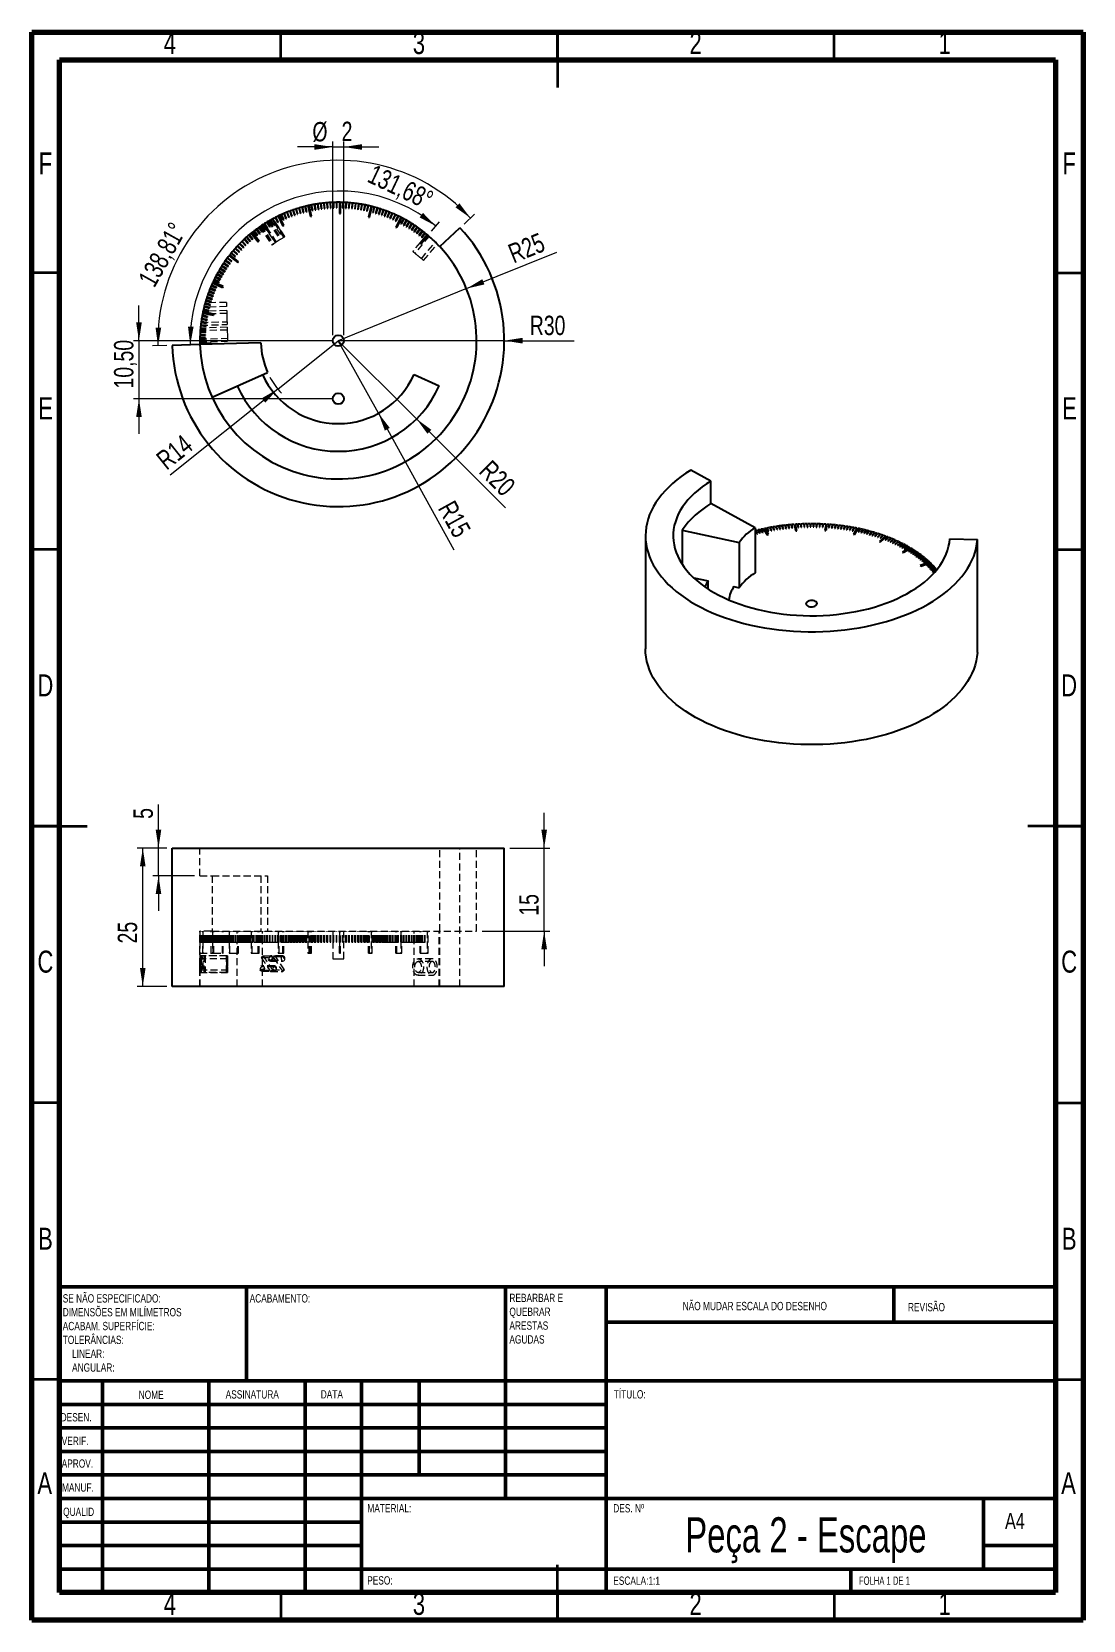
# Model space of a CAD drawing. Header units: millimetres. Extents: x 15 to 205, y 5 to 292.
import ezdxf

# ---------------------------------------------------------------- set-up
doc = ezdxf.new("R2010")
doc.units = ezdxf.units.MM
doc.linetypes.add('HIDDEN', pattern=[1.905, 1.27, -0.635])
doc.styles.add('SLDTEXTSTYLE0', font='TXT', dxfattribs={"width": 0.75})
doc.styles.add('SLDTEXTSTYLE1', font='TXT', dxfattribs={"width": 0.6875})
doc.styles.add('SLDTEXTSTYLE2', font='TXT', dxfattribs={"width": 0.7})
doc.dimstyles.new('SLDDIMSTYLE0', dxfattribs={"dimtxt": 3.5, "dimasz": 3.302, "dimexe": 0, "dimexo": 0.0625, "dimgap": 0.875, "dimtad": 1, "dimrnd": 1e-09, "dimzin": 12, "dimdsep": 46, "dimtxsty": 'SLDTEXTSTYLE0', "dimsah": 1, "dimcen": 0.09, "dimadec": 0, "dimazin": 3, "dimtfac": 1, "dimtofl": 0, "dimtmove": 0, "dimatfit": 3, "dimfxl": 0, "dimfrac": 2, "dimtolj": 1, "dimtzin": 12, "dimarcsym": 0})
doc.dimstyles.new('SLDDIMSTYLE1', dxfattribs={"dimtxt": 3.5, "dimasz": 3.302, "dimexe": 0, "dimexo": 0.0625, "dimgap": 0.875, "dimtad": 1, "dimrnd": 1e-09, "dimzin": 12, "dimdsep": 46, "dimtxsty": 'SLDTEXTSTYLE0', "dimsah": 1, "dimcen": 0.09, "dimadec": 0, "dimazin": 3, "dimtfac": 1, "dimtmove": 0, "dimatfit": 0, "dimfxl": 0, "dimfrac": 2, "dimtolj": 1, "dimtzin": 12, "dimarcsym": 0})
doc.dimstyles.new('SLDDIMSTYLE2', dxfattribs={"dimtxt": 3.5, "dimasz": 3.302, "dimexe": 0, "dimexo": 0.0625, "dimgap": 0.875, "dimtad": 1, "dimrnd": 1e-09, "dimzin": 12, "dimdsep": 46, "dimtxsty": 'SLDTEXTSTYLE0', "dimsah": 1, "dimcen": 0, "dimadec": 0, "dimazin": 3, "dimtfac": 1, "dimtofl": 0, "dimtmove": 0, "dimatfit": 3, "dimfxl": 0, "dimfrac": 2, "dimtolj": 1, "dimtzin": 12, "dimarcsym": 0})
doc.dimstyles.new('SLDDIMSTYLE3', dxfattribs={"dimtxt": 3.5, "dimasz": 3.302, "dimexe": 0, "dimexo": 0.0625, "dimgap": 0.875, "dimtad": 1, "dimdec": 4, "dimzin": 12, "dimdsep": 46, "dimtxsty": 'SLDTEXTSTYLE0', "dimsah": 1, "dimcen": 0.09, "dimazin": 3, "dimtfac": 1, "dimtofl": 0, "dimtmove": 0, "dimatfit": 3, "dimfxl": 0, "dimfrac": 2, "dimtolj": 1, "dimtzin": 12, "dimarcsym": 0})

msp = doc.modelspace()

# ---------------------------------------------------------------- texts
at = {"color": 7, "linetype": 'Continuous', "lineweight": 0}
for s, insert, char_height, attachment_point, style in [('4', (39.96004, 292.00415), 3.96875, 2, 'SLDTEXTSTYLE0'), ('3', (84.96004, 292.00415), 3.96875, 2, 'SLDTEXTSTYLE0'), ('2', (134.96004, 292.00415), 3.96875, 2, 'SLDTEXTSTYLE0'), ('1', (179.96004, 292.00415), 3.96875, 2, 'SLDTEXTSTYLE0'), ('F', (17.45774, 270.25415), 3.96875, 2, 'SLDTEXTSTYLE0'), ('F', (202.45774, 270.25415), 3.96875, 2, 'SLDTEXTSTYLE0'), ('E', (17.50781, 226.00415), 3.96875, 2, 'SLDTEXTSTYLE0'), ('E', (202.50781, 226.00415), 3.96875, 2, 'SLDTEXTSTYLE0'), ('D', (17.45269, 175.93363), 3.96875, 2, 'SLDTEXTSTYLE0'), ('D', (202.45269, 175.93363), 3.96875, 2, 'SLDTEXTSTYLE0'), ('C', (17.45866, 126.00415), 3.96875, 2, 'SLDTEXTSTYLE0'), ('C', (202.45866, 126.00415), 3.96875, 2, 'SLDTEXTSTYLE0'), ('B', (17.4706, 75.93363), 3.96875, 2, 'SLDTEXTSTYLE0'), ('B', (202.4706, 75.93363), 3.96875, 2, 'SLDTEXTSTYLE0'), ('ACABAMENTO:', (54.37129, 63.91927), 1.5, 1, 'SLDTEXTSTYLE0'), ('NÃO MUDAR ESCALA DO DESENHO', (132.61464, 62.53299), 1.5, 1, 'SLDTEXTSTYLE0'), ('REVISÃO', (173.32758, 62.33491), 1.5, 1, 'SLDTEXTSTYLE0'), ('NOME', (34.32224, 46.50148), 1.5, 1, 'SLDTEXTSTYLE0'), ('ASSINATURA', (50.03359, 46.56176), 1.5, 1, 'SLDTEXTSTYLE0'), ('DATA', (67.2147, 46.57618), 1.5, 1, 'SLDTEXTSTYLE0'), ('TÍTULO:', (120.16316, 46.57618), 1.5, 1, 'SLDTEXTSTYLE0'), ('DESEN.', (20.21215, 42.42971), 1.5, 1, 'SLDTEXTSTYLE0'), ('VERIF.', (20.41047, 38.15441), 1.5, 1, 'SLDTEXTSTYLE0'), ('A', (17.33969, 31.75415), 3.96875, 2, 'SLDTEXTSTYLE0'), ('APROV.', (20.40172, 34.0643), 1.5, 1, 'SLDTEXTSTYLE0'), ('A', (202.33969, 31.75415), 3.96875, 2, 'SLDTEXTSTYLE0'), ('MANUF.', (20.45519, 29.7337), 1.5, 1, 'SLDTEXTSTYLE0'), ('MATERIAL:', (75.64586, 25.98606), 1.5, 1, 'SLDTEXTSTYLE0'), ('DES. Nº', (120.07397, 25.98606), 1.5, 1, 'SLDTEXTSTYLE0'), ('QUALID', (20.66904, 25.34965), 1.5, 1, 'SLDTEXTSTYLE0'), ('Peça 2 - Escape', (154.88574, 23.60691), 6.35, 2, 'SLDTEXTSTYLE2'), ('A4', (190.87116, 24.40639), 2.910417, 1, 'SLDTEXTSTYLE0'), ('PESO:', (75.61781, 12.94931), 1.4986, 1, 'SLDTEXTSTYLE0'), ('ESCALA:1:1', (120.07397, 12.90009), 1.5, 1, 'SLDTEXTSTYLE0'), ('FOLHA 1 DE 1', (164.47829, 12.90009), 1.5, 1, 'SLDTEXTSTYLE1'), ('4', (39.96004, 9.93363), 3.96875, 2, 'SLDTEXTSTYLE0'), ('3', (84.96004, 9.93363), 3.96875, 2, 'SLDTEXTSTYLE0'), ('2', (134.96004, 9.93363), 3.96875, 2, 'SLDTEXTSTYLE0'), ('1', (179.96004, 9.93363), 3.96875, 2, 'SLDTEXTSTYLE0')]:
    msp.add_mtext(s, dxfattribs=dict(at, insert=insert, char_height=char_height, attachment_point=attachment_point, style=style))

# ---------------------------------------------------------------- blocks, each defined once
blk = doc.blocks.new('SW_NOTE_0')
at = {"color": 0, "linetype": 'Continuous', "lineweight": 0, "char_height": 1.5, "attachment_point": 1, "style": 'SLDTEXTSTYLE0'}
for s, insert in [('SE NÃO ESPECIFICADO:', (0, 1.93)), ('ACABAM. SUPERFÍCIE:', (0, -3.07)), ('DIMENSÕES EM MILÍMETROS', (0, -0.57)), ('TOLERÂNCIAS:', (0, -5.57)), ('LINEAR:', (1.69, -8.07)), ('ANGULAR:', (1.69, -10.57))]:
    blk.add_mtext(s, dxfattribs=dict(at, insert=insert))
blk = doc.blocks.new('SW_NOTE_1')
at = {"color": 0, "linetype": 'Continuous', "lineweight": 0, "char_height": 1.5, "attachment_point": 1, "style": 'SLDTEXTSTYLE0'}
for s, insert in [('REBARBAR E', (0, 1.93)), ('QUEBRAR', (0, -0.57)), ('ARESTAS', (0, -3.07)), ('AGUDAS', (0, -5.57))]:
    blk.add_mtext(s, dxfattribs=dict(at, insert=insert))
blk = doc.blocks.new('_D')
at = {"color": 7, "linetype": 'Continuous', "lineweight": 18}
for p, q in [((39.4, 144.55), (34.06, 144.55)), ((35.06, 119.55), (35.06, 144.55)), ((39.4, 119.55), (34.06, 119.55))]:
    blk.add_line(p, q, dxfattribs=at)
for points in [[(35.06, 144.55), (34.55, 141.25), (35.56, 141.25)], [(35.06, 119.55), (35.56, 122.85), (34.55, 122.85)]]:
    blk.add_solid(points, dxfattribs=at)
at = {"color": 7, "linetype": 'Continuous', "lineweight": 18, "insert": (30.54, 127.31), "char_height": 3.5, "attachment_point": 1, "rotation": 90, "style": 'SLDTEXTSTYLE0'}
blk.add_mtext('25', dxfattribs=at)
blk = doc.blocks.new('_D_1')
at = {"color": 7, "linetype": 'Continuous', "lineweight": 18}
for p, q in [((37.9, 144.55), (37.9, 152.42)), ((39.4, 144.55), (36.9, 144.55)), ((37.9, 139.55), (37.9, 144.55)), ((44.39, 139.55), (36.9, 139.55)), ((37.9, 139.55), (37.9, 133.2))]:
    blk.add_line(p, q, dxfattribs=at)
for points in [[(37.9, 144.55), (38.4, 147.85), (37.39, 147.85)], [(37.9, 139.55), (37.39, 136.25), (38.4, 136.25)]]:
    blk.add_solid(points, dxfattribs=at)
at = {"color": 7, "linetype": 'Continuous', "lineweight": 18, "insert": (33.38, 149.83), "char_height": 3.5, "attachment_point": 1, "rotation": 90, "style": 'SLDTEXTSTYLE0'}
blk.add_mtext('5', dxfattribs=at)
blk = doc.blocks.new('_D_2')
at = {"color": 7, "linetype": 'Continuous', "lineweight": 18}
for p, q in [((107.59, 144.55), (107.59, 150.9)), ((101.38, 144.55), (108.59, 144.55)), ((107.59, 129.55), (107.59, 144.55)), ((96.38, 129.55), (108.59, 129.55)), ((107.59, 129.55), (107.59, 123.2))]:
    blk.add_line(p, q, dxfattribs=at)
for points in [[(107.59, 144.55), (108.1, 147.85), (107.08, 147.85)], [(107.59, 129.55), (107.08, 126.25), (108.1, 126.25)]]:
    blk.add_solid(points, dxfattribs=at)
at = {"color": 7, "linetype": 'Continuous', "lineweight": 18, "insert": (103.08, 132.33), "char_height": 3.5, "attachment_point": 1, "rotation": 90, "style": 'SLDTEXTSTYLE0'}
blk.add_mtext('15', dxfattribs=at)
blk = doc.blocks.new('_D_3')
at = {"color": 7, "linetype": 'Continuous', "lineweight": 18}
for q in [(70.38, 236.24), (113, 236.24)]:
    blk.add_line((100.38, 236.24), q, dxfattribs=at)
blk.add_solid([(100.38, 236.24), (103.69, 235.73), (103.69, 236.75)], dxfattribs=at)
at = {"color": 7, "linetype": 'Continuous', "lineweight": 18, "insert": (104.99, 240.75), "char_height": 3.5, "attachment_point": 1, "style": 'SLDTEXTSTYLE0'}
blk.add_mtext('R30', dxfattribs=at)
blk = doc.blocks.new('_D_4')
at = {"color": 7, "linetype": 'Continuous', "lineweight": 18}
for q in [(109.86, 252.25), (70.38, 236.24)]:
    blk.add_line((93.55, 245.64), q, dxfattribs=at)
blk.add_solid([(93.55, 245.64), (96.8, 246.41), (96.42, 247.35)], dxfattribs=at)
at = {"color": 7, "linetype": 'Continuous', "lineweight": 18, "insert": (100.75, 253.41), "char_height": 3.5, "attachment_point": 1, "rotation": 22.07, "style": 'SLDTEXTSTYLE0'}
blk.add_mtext('R25', dxfattribs=at)
blk = doc.blocks.new('_D_5')
at = {"color": 7, "linetype": 'Continuous', "lineweight": 18}
for q in [(70.38, 236.24), (100.58, 206.05)]:
    blk.add_line((84.53, 222.1), q, dxfattribs=at)
blk.add_solid([(84.53, 222.1), (86.5, 219.41), (87.22, 220.12)], dxfattribs=at)
at = {"color": 7, "linetype": 'Continuous', "lineweight": 18, "insert": (98.1, 214.9), "char_height": 3.5, "attachment_point": 1, "rotation": 315, "style": 'SLDTEXTSTYLE0'}
blk.add_mtext('R20', dxfattribs=at)
blk = doc.blocks.new('_D_6')
at = {"color": 7, "linetype": 'Continuous', "lineweight": 18}
for q in [(70.38, 236.24), (91.29, 198.47)]:
    blk.add_line((77.65, 223.12), q, dxfattribs=at)
blk.add_solid([(77.65, 223.12), (78.8, 219.98), (79.69, 220.48)], dxfattribs=at)
at = {"color": 7, "linetype": 'Continuous', "lineweight": 18, "insert": (91.36, 207.66), "char_height": 3.5, "attachment_point": 1, "rotation": 298.9678, "style": 'SLDTEXTSTYLE0'}
blk.add_mtext('R15', dxfattribs=at)
blk = doc.blocks.new('_D_7')
at = {"color": 7, "linetype": 'Continuous', "lineweight": 18}
for q in [(70.38, 236.24), (39.99, 211.93)]:
    blk.add_line((59.45, 227.5), q, dxfattribs=at)
blk.add_arc((70.38, 236.24), 14, 208.2456, 222.7416, dxfattribs=at)
blk.add_solid([(59.45, 227.5), (56.56, 225.83), (57.19, 225.04)], dxfattribs=at)
at = {"color": 7, "linetype": 'Continuous', "lineweight": 18, "insert": (37.18, 215.45), "char_height": 3.5, "attachment_point": 1, "rotation": 38.656, "style": 'SLDTEXTSTYLE0'}
blk.add_mtext('R14', dxfattribs=at)
blk = doc.blocks.new('_D_8')
at = {"color": 7, "linetype": 'Continuous', "lineweight": 18}
for p, q in [((69.38, 271.24), (63.03, 271.24)), ((69.38, 237.24), (69.38, 272.24)), ((69.38, 271.24), (71.38, 271.24)), ((71.38, 237.24), (71.38, 272.24)), ((71.38, 271.24), (77.73, 271.24))]:
    blk.add_line(p, q, dxfattribs=at)
for points in [[(69.38, 271.24), (66.08, 271.75), (66.08, 270.73)], [(71.38, 271.24), (74.69, 270.73), (74.69, 271.75)]]:
    blk.add_solid(points, dxfattribs=at)
at = {"color": 7, "linetype": 'Continuous', "lineweight": 18, "char_height": 3.5, "attachment_point": 1, "style": 'SLDTEXTSTYLE0'}
for s, insert in [('%%c', (65.71, 275.75)), ('2', (70.99, 275.81))]:
    blk.add_mtext(s, dxfattribs=dict(at, insert=insert))
blk = doc.blocks.new('_D_9')
at = {"color": 7, "linetype": 'Continuous', "lineweight": 18}
for p, q in [((34.37, 236.24), (34.37, 242.59)), ((69.38, 236.24), (33.37, 236.24)), ((34.37, 236.24), (34.37, 225.74)), ((69.38, 225.74), (33.37, 225.74)), ((34.37, 225.74), (34.37, 219.39))]:
    blk.add_line(p, q, dxfattribs=at)
for points in [[(34.37, 236.24), (34.88, 239.54), (33.86, 239.54)], [(34.37, 225.74), (33.86, 222.44), (34.88, 222.44)]]:
    blk.add_solid(points, dxfattribs=at)
at = {"color": 7, "linetype": 'Continuous', "lineweight": 18, "insert": (29.86, 227.6), "char_height": 3.5, "attachment_point": 1, "rotation": 90, "style": 'SLDTEXTSTYLE0'}
blk.add_mtext('10,50', dxfattribs=at)
blk = doc.blocks.new('_D_10')
at = {"color": 7, "linetype": 'Continuous', "lineweight": 18}
for p, q in [((93.11, 257.32), (95.01, 259.08)), ((39.4, 235.35), (36.81, 235.28))]:
    blk.add_line(p, q, dxfattribs=at)
blk.add_arc((70.38, 236.24), 32.59, 42.8436, 181.6487, dxfattribs=at)
for points in [[(94.28, 258.4), (92.27, 261.07), (91.56, 260.34)], [(37.81, 235.3), (38.39, 238.59), (37.37, 238.62)]]:
    blk.add_solid(points, dxfattribs=at)
at = {"color": 7, "linetype": 'Continuous', "lineweight": 18, "insert": (34.09, 247.36), "char_height": 3.5, "attachment_point": 1, "rotation": 60.7333, "style": 'SLDTEXTSTYLE0'}
blk.add_mtext('138,81°', dxfattribs=at)
blk = doc.blocks.new('_D_11')
at = {"color": 7, "linetype": 'Continuous', "lineweight": 18}
blk.add_line((87.26, 256.02), (88.68, 257.71), dxfattribs=at)
blk.add_arc((70.65, 236.25), 27.03, 49.9687, 181.6487, dxfattribs=at)
for points in [[(88.04, 256.95), (85.69, 259.32), (85.09, 258.51)], [(43.63, 235.47), (44.24, 238.76), (43.23, 238.79)]]:
    blk.add_solid(points, dxfattribs=at)
at = {"color": 7, "linetype": 'Continuous', "lineweight": 18, "insert": (76.92, 268.2), "char_height": 3.5, "attachment_point": 1, "rotation": 334.5917, "style": 'SLDTEXTSTYLE0'}
blk.add_mtext('131,68°', dxfattribs=at)

# ---------------------------------------------------------------- dimensions: what is measured, and where the dimension line sits
at = {"color": 7, "linetype": 'Continuous', "lineweight": 18}
dim = msp.add_linear_dim(base=(71.38428, 271.24193), p1=(69.38428, 236.24193), p2=(71.38428, 236.24193), text='%%c<>', dimstyle='SLDDIMSTYLE1', dxfattribs=at)
dim.commit()
dim.dimension.update_dxf_attribs({"geometry": '_D_8', "text_midpoint": (69.63961, 271.24193), "dimtype": 160})
for base, line1, line2, picture, middle in [((58.046066, 266.406336), ((40.396703, 235.378815), (56.39008, 235.839144)), ((88.714587, 253.241932), (92.380648, 256.641932)), '_D_10', (41.95409, 252.174507)), ((58.88231, 260.58694), ((56.39008, 235.83914), (40.3967, 235.37882)), ((86.61707, 255.255), (85.33117, 253.72422)), '_D_11', (82.25127, 260.66858))]:
    dim = msp.add_angular_dim_2l(base=base, line1=line1, line2=line2, dimstyle='SLDDIMSTYLE3', dxfattribs=at)
    dim.commit()
    dim.dimension.update_dxf_attribs({"geometry": picture, "text_midpoint": middle, "dimtype": 162})
for mpoint, picture, middle in [((93.55243, 245.63539), '_D_4', (106.24235, 250.7805)), ((100.38428, 236.24193), '_D_3', (109.09441, 236.24194)), ((59.45154, 227.49693), '_D_7', (43.03052, 214.36192)), ((84.52642, 222.0998), '_D_5', (97.81682, 208.80942)), ((77.64906, 223.11856), '_D_6', (89.40168, 201.8882))]:
    dim = msp.add_radius_dim(center=(70.38428, 236.24193), mpoint=mpoint, dimstyle='SLDDIMSTYLE2', dxfattribs=at)
    dim.commit()
    dim.dimension.update_dxf_attribs({"geometry": picture, "text_midpoint": middle, "dimtype": 164})
for base, p1, p2, dimstyle, picture, middle in [((34.36796, 225.74193), (70.38428, 236.24193), (70.38428, 225.74193), 'SLDDIMSTYLE1', '_D_9', (34.36796, 233.4219)), ((37.89555, 144.5498), (45.39463, 139.5498), (40.3967, 144.5498), 'SLDDIMSTYLE1', '_D_1', (37.89555, 151.12462)), ((107.59291, 144.5498), (95.38428, 129.5498), (100.38428, 144.5498), 'SLDDIMSTYLE1', '_D_2', (107.59291, 134.91682)), ((35.05546, 144.5498), (40.3967, 119.5498), (40.3967, 144.5498), 'SLDDIMSTYLE0', '_D', (35.05546, 129.89622))]:
    dim = msp.add_linear_dim(base=base, p1=p1, p2=p2, angle=90, dimstyle=dimstyle, dxfattribs=at)
    dim.commit()
    dim.dimension.update_dxf_attribs({"geometry": picture, "text_midpoint": middle, "dimtype": 160})

# ---------------------------------------------------------------- linework, layer by layer
at = {"color": 7, "linetype": 'Continuous', "lineweight": 70}
for p, q in [((15, 5), (15, 292)), ((15, 292), (205, 292)), ((205, 292), (205, 5)), ((20, 10), (20, 287)), ((20, 287), (200, 287)), ((200, 287), (200, 10)), ((200, 10), (20, 10)), ((205, 5), (15, 5))]:
    msp.add_line(p, q, dxfattribs=at)
at = {"color": 7, "linetype": 'Continuous', "lineweight": 35}
for p, q in [((60, 287), (60, 292)), ((110, 292), (110, 282)), ((110, 287), (110, 292)), ((160, 287), (160, 292)), ((20, 248.5), (15, 248.5)), ((200, 248.5), (205, 248.5)), ((20, 198.5), (15, 198.5)), ((200, 198.5), (205, 198.5)), ((15, 148.5), (25, 148.5)), ((20, 148.5), (15, 148.5)), ((205, 148.5), (195, 148.5)), ((200, 148.5), (205, 148.5)), ((20, 98.5), (15, 98.5)), ((200, 98.5), (205, 98.5)), ((20, 48.5), (15, 48.5)), ((200, 48.5), (205, 48.5)), ((110, 5), (110, 15)), ((60, 10), (60, 5)), ((110, 10), (110, 5)), ((160, 10), (160, 5))]:
    msp.add_line(p, q, dxfattribs=at)
at = {"color": 7, "linetype": 'Continuous', "lineweight": 25}
for p, q in [((69.60215, 260.22939), (69.5654, 261.22852)), ((70.03983, 261.23956), (70.05361, 260.23965)), ((70.1536, 260.24103), (70.13982, 261.24074)), ((70.61438, 261.24087), (70.59597, 259.24096)), ((70.79596, 259.23912), (70.81436, 261.23823)), ((71.1888, 261.22898), (71.15662, 260.2295)), ((58.98577, 258.49219), (59.44171, 257.60218)), ((59.53072, 257.64777), (59.07487, 258.53761)), ((59.50011, 258.74826), (60.37084, 256.94775)), ((60.55089, 257.03482), (59.6805, 258.83461)), ((60.02019, 258.99244), (60.43475, 258.08242)), ((60.52575, 258.12387), (60.11127, 259.03371)), ((60.54574, 259.2246), (60.93928, 258.30529)), ((61.03121, 258.34465), (60.63775, 259.26377)), ((61.07649, 259.44463), (61.4488, 258.51652)), ((61.54161, 258.55375), (61.16938, 259.48167)), ((61.4488, 258.51652), (61.54161, 258.55375)), ((61.61216, 259.6524), (61.96304, 258.71598)), ((62.05668, 258.75107), (61.70587, 259.6873)), ((61.96304, 258.71598), (62.05668, 258.75107)), ((62.15246, 259.8478), (62.48173, 258.90357)), ((62.57615, 258.93649), (62.24695, 259.88054)), ((62.48173, 258.90357), (62.57615, 258.93649)), ((62.69711, 260.03074), (63.00459, 259.07919)), ((63.09975, 259.10993), (62.79232, 260.0613)), ((63.00459, 259.07919), (63.09975, 259.10993)), ((63.24581, 260.20111), (63.53135, 259.24274)), ((63.62719, 259.2713), (63.34171, 260.22947)), ((63.53135, 259.24274), (63.62719, 259.2713)), ((63.79829, 260.35883), (64.06173, 259.39415)), ((64.1582, 259.4205), (63.89481, 260.38498)), ((64.06173, 259.39415), (64.1582, 259.4205)), ((64.35425, 260.50381), (64.59545, 259.53333)), ((64.6925, 259.55746), (64.45134, 260.52773)), ((64.59545, 259.53333), (64.6925, 259.55746)), ((64.91339, 260.63598), (65.35106, 258.68445)), ((65.54621, 258.72822), (65.10872, 260.67896)), ((65.35106, 258.68445), (65.54621, 258.72822)), ((65.47542, 260.75526), (65.67178, 259.77472)), ((65.76983, 259.79436), (65.57351, 260.7747)), ((65.67178, 259.77472), (65.76983, 259.79436)), ((66.04005, 260.86159), (66.21382, 259.87681)), ((66.31229, 259.89418), (66.13856, 260.87877)), ((66.21382, 259.87681), (66.31229, 259.89418)), ((66.60697, 260.95492), (66.75806, 259.9664)), ((66.85691, 259.98151), (66.70585, 260.96983)), ((66.75806, 259.9664), (66.85691, 259.98151)), ((67.17588, 261.0352), (67.30421, 260.04347)), ((67.40339, 260.0563), (67.27508, 261.04784)), ((67.30421, 260.04347), (67.40339, 260.0563)), ((67.74649, 261.10238), (67.852, 260.10797)), ((67.95144, 260.11852), (67.84595, 261.11274)), ((67.852, 260.10797), (67.95144, 260.11852)), ((68.31849, 261.15644), (68.40112, 260.15986)), ((68.40112, 260.15986), (68.50078, 260.16812)), ((68.50078, 260.16812), (68.41816, 261.1645)), ((68.89158, 261.19733), (68.95129, 260.19911)), ((68.95129, 260.19911), (69.05111, 260.20508)), ((69.05111, 260.20508), (68.99141, 261.2031)), ((69.46546, 261.22504), (69.50222, 260.22572)), ((69.50222, 260.22572), (69.60215, 260.22939)), ((70.05361, 260.23965), (70.1536, 260.24103)), ((70.59597, 259.24096), (70.79596, 259.23912)), ((71.15662, 260.2295), (71.25657, 260.22628)), ((71.25657, 260.22628), (71.28875, 261.22557)), ((71.76281, 261.2039), (71.70766, 260.20542)), ((71.70766, 260.20542), (71.80751, 260.1999)), ((71.80751, 260.1999), (71.86264, 261.19818)), ((72.33608, 261.16563), (72.25801, 260.16868)), ((72.25801, 260.16868), (72.3577, 260.16087)), ((72.3577, 260.16087), (72.43576, 261.15762)), ((72.90832, 261.11419), (72.80736, 260.1193)), ((72.80736, 260.1193), (72.90685, 260.1092)), ((72.90685, 260.1092), (73.00779, 261.1039)), ((73.47923, 261.04962), (73.35543, 260.05731)), ((73.35543, 260.05731), (73.45466, 260.04493)), ((73.45466, 260.04493), (73.57844, 261.03704)), ((74.04851, 260.97194), (73.90194, 259.98274)), ((73.90194, 259.98274), (74.00086, 259.96809)), ((74.00086, 259.96809), (74.1474, 260.95709)), ((74.61585, 260.88121), (74.44658, 259.89564)), ((74.44658, 259.89564), (74.54514, 259.87871)), ((74.54514, 259.87871), (74.71437, 260.86408)), ((75.18095, 260.77746), (74.98908, 259.79604)), ((74.98908, 259.79604), (75.08723, 259.77685)), ((75.08723, 259.77685), (75.27905, 260.75808)), ((75.74352, 260.66075), (75.52915, 259.684)), ((75.52915, 259.684), (75.62683, 259.66256)), ((75.62683, 259.66256), (75.84115, 260.63912)), ((76.30326, 260.53114), (75.82974, 258.588)), ((75.82974, 258.588), (76.02406, 258.54065)), ((76.02406, 258.54065), (76.49739, 260.48301)), ((76.85988, 260.38871), (76.60085, 259.42284)), ((76.60085, 259.42284), (76.69744, 259.39693)), ((76.69744, 259.39693), (76.95641, 260.36261)), ((77.41307, 260.23352), (77.13192, 259.27385)), ((77.13192, 259.27385), (77.22789, 259.24574)), ((77.22789, 259.24574), (77.50898, 260.20521)), ((77.96255, 260.06566), (77.65942, 259.11271)), ((77.65942, 259.11271), (77.75472, 259.08239)), ((77.75472, 259.08239), (78.05779, 260.03515)), ((78.50803, 259.88521), (78.18308, 258.93948)), ((78.18308, 258.93948), (78.27766, 258.90699)), ((78.27766, 258.90699), (78.60254, 259.85253)), ((79.04922, 259.69228), (78.70262, 258.75427)), ((78.70262, 258.75427), (78.79642, 258.71961)), ((78.79642, 258.71961), (79.14295, 259.65743)), ((79.58583, 259.48697), (79.21777, 258.55716)), ((79.21777, 258.55716), (79.31075, 258.52036)), ((79.31075, 258.52036), (79.67874, 259.44997)), ((80.11758, 259.26937), (79.72825, 258.34827)), ((79.82036, 258.30934), (80.20962, 259.23025)), ((80.64419, 259.03961), (80.2338, 258.12771)), ((80.32499, 258.08667), (80.7353, 258.99839)), ((81.16539, 258.79781), (80.73414, 257.89558)), ((81.68088, 258.5441), (80.77716, 256.75993)), ((80.82437, 257.85245), (81.25552, 258.75451)), ((80.95557, 256.66956), (81.85894, 258.45302)), ((54.65919, 255.67699), (55.9172, 254.12218)), ((56.07268, 254.24799), (54.81517, 255.80217)), ((55.10997, 256.03323), (55.72094, 255.24157)), ((55.80011, 255.30267), (55.18926, 256.09416)), ((55.56882, 256.37901), (56.16144, 255.57353)), ((56.24198, 255.63279), (55.64948, 256.43811)), ((56.03549, 256.71416), (56.60944, 255.89527)), ((56.69133, 255.95266), (56.11749, 256.77139)), ((56.16144, 255.57353), (56.24198, 255.63279)), ((56.35848, 256.93681), (56.35849, 256.93679)), ((56.50974, 257.0385), (57.06472, 256.20663)), ((57.14791, 256.26213), (56.59304, 257.09383)), ((56.60944, 255.89527), (56.69133, 255.95266)), ((56.99132, 257.35185), (57.52704, 256.50745)), ((57.06472, 256.20663), (57.14791, 256.26213)), ((57.61148, 256.56102), (57.07587, 257.40525)), ((57.47997, 257.65405), (57.99614, 256.79756)), ((57.52704, 256.50745), (57.61148, 256.56102)), ((58.08179, 256.84918), (57.56572, 257.70549)), ((57.97544, 257.94494), (58.47179, 257.07682)), ((57.99614, 256.79756), (58.08179, 256.84918)), ((58.55861, 257.12646), (58.06235, 257.9944)), ((58.47179, 257.07682), (58.55861, 257.12646)), ((58.47746, 258.22437), (58.95373, 257.34507)), ((59.04166, 257.3927), (58.56549, 258.27182)), ((58.95373, 257.34507), (59.04166, 257.3927)), ((59.44171, 257.60218), (59.53072, 257.64777)), ((60.37084, 256.94775), (60.55089, 257.03482)), ((60.43475, 258.08242), (60.52575, 258.12387)), ((60.93928, 258.30529), (61.03121, 258.34465)), ((79.72825, 258.34827), (79.82036, 258.30934)), ((80.2338, 258.12771), (80.32499, 258.08667)), ((80.73414, 257.89558), (80.82437, 257.85245)), ((80.77716, 256.75993), (80.95557, 256.66956)), ((82.19042, 258.27861), (81.71817, 257.39714)), ((81.71817, 257.39714), (81.80632, 257.34992)), ((81.80632, 257.34992), (82.27847, 258.23121)), ((82.69371, 258.00148), (82.20133, 257.1311)), ((82.20133, 257.1311), (82.28837, 257.08186)), ((82.28837, 257.08186), (82.78065, 257.95207)), ((83.19051, 257.71286), (82.67826, 256.85402)), ((82.67826, 256.85402), (82.76414, 256.8028)), ((82.76414, 256.8028), (83.27629, 257.66146)), ((83.68054, 257.4129), (83.14869, 256.56606)), ((83.14869, 256.56606), (83.23337, 256.51287)), ((83.23337, 256.51287), (83.76511, 257.35954)), ((84.16354, 257.10175), (83.61237, 256.26736)), ((83.61237, 256.26736), (83.69581, 256.21224)), ((83.69581, 256.21224), (84.24687, 257.04647)), ((84.63927, 256.77959), (84.06907, 255.95808)), ((84.06907, 255.95808), (84.15122, 255.90106)), ((84.15122, 255.90106), (84.72131, 256.7224)), ((85.10747, 256.44658), (84.51855, 255.63839)), ((84.51855, 255.63839), (84.59936, 255.5795)), ((84.59936, 255.5795), (85.18817, 256.38752)), ((85.5679, 256.1029), (84.96055, 255.30846)), ((85.04, 255.24772), (85.64722, 256.042)), ((86.0203, 255.74873), (85.39486, 254.96845)), ((85.47289, 254.90591), (86.0982, 255.68603)), ((88.71459, 253.24193), (92.38065, 256.64193)), ((51.74905, 252.90711), (52.49446, 252.2405)), ((52.56112, 252.31505), (51.81586, 252.98152)), ((52.13695, 253.33096), (52.86684, 252.6474)), ((52.9352, 252.72039), (52.20545, 253.40381)), ((52.53448, 253.74578), (53.24847, 253.04562)), ((53.31849, 253.11702), (52.60464, 253.81704)), ((52.86684, 252.6474), (52.9352, 252.72039)), ((52.94144, 254.15135), (53.63916, 253.43497)), ((53.71079, 253.50475), (53.01322, 254.22098)), ((53.24847, 253.04562), (53.31849, 253.11702)), ((53.35762, 254.54746), (54.03868, 253.81524)), ((54.11191, 253.88335), (53.43097, 254.61543)), ((53.63916, 253.43497), (53.71079, 253.50475)), ((53.78278, 254.93391), (54.44684, 254.18623)), ((54.52161, 254.25264), (53.85768, 255.00017)), ((54.03868, 253.81524), (54.11191, 253.88335)), ((54.21672, 255.31049), (54.86342, 254.54774)), ((54.93969, 254.61241), (54.29312, 255.375)), ((54.44684, 254.18623), (54.52161, 254.25264)), ((54.86342, 254.54774), (54.93969, 254.61241)), ((55.72094, 255.24157), (55.80011, 255.30267)), ((55.9172, 254.12218), (56.07268, 254.24799)), ((84.96055, 255.30846), (85.04, 255.24772)), ((86.46445, 255.38425), (85.17803, 253.85286)), ((85.17803, 253.85286), (85.33117, 253.72422)), ((85.33117, 253.72422), (86.61707, 255.255)), ((85.39486, 254.96845), (85.47289, 254.90591)), ((87.92575, 254.05476), (87.92579, 254.0548)), ((50.21661, 249.2525), (49.37422, 249.79099)), ((49.63518, 250.18735), (50.46514, 249.62953)), ((50.52092, 249.71253), (49.69113, 250.27023)), ((49.96113, 250.66049), (50.77806, 250.08375)), ((50.83573, 250.16544), (50.01897, 250.74207)), ((50.29787, 251.12602), (51.10133, 250.53065)), ((51.16086, 250.611), (50.35757, 251.20624)), ((50.64522, 251.58368), (52.22434, 250.35634)), ((52.34708, 250.51425), (50.76858, 251.7411)), ((50.77806, 250.08375), (50.83573, 250.16544)), ((51.00299, 252.03324), (51.77824, 251.40159)), ((51.84141, 251.47912), (51.06631, 252.11064)), ((51.10133, 250.53065), (51.16086, 250.611)), ((51.371, 252.47446), (52.13153, 251.82516)), ((52.19646, 251.90122), (51.43608, 252.55039)), ((51.77824, 251.40159), (51.84141, 251.47912)), ((52.13153, 251.82516), (52.19646, 251.90122)), ((52.22434, 250.35634), (52.34708, 250.51425)), ((52.49446, 252.2405), (52.56112, 252.31505)), ((47.91523, 247.20283), (48.81399, 246.7644)), ((48.85783, 246.85427), (47.95925, 247.29262)), ((48.17305, 247.71629), (49.0615, 247.25732)), ((49.10739, 247.34616), (48.21912, 247.80504)), ((48.4426, 248.22368), (49.32027, 247.74441)), ((49.36819, 247.83218), (48.4907, 248.31136)), ((48.72374, 248.72475), (49.59016, 248.22544)), ((49.64009, 248.31208), (48.77384, 248.81129)), ((49.01632, 249.21922), (49.87104, 248.70013)), ((49.0615, 247.25732), (49.10739, 247.34616)), ((49.92295, 248.7856), (49.0684, 249.30459)), ((49.32019, 249.70684), (50.16275, 249.16825)), ((49.32027, 247.74441), (49.36819, 247.83218)), ((49.59016, 248.22544), (49.64009, 248.31208)), ((49.87104, 248.70013), (49.92295, 248.7856)), ((50.16275, 249.16825), (50.21661, 249.2525)), ((50.46514, 249.62953), (50.52092, 249.71253)), ((46.62184, 244.01023), (47.57234, 243.6995)), ((47.60342, 243.79455), (46.65311, 244.10522)), ((46.80664, 244.55425), (47.74974, 244.22176)), ((47.78299, 244.31607), (46.84008, 244.64849)), ((47.00389, 245.09388), (47.9391, 244.7398)), ((47.97451, 244.83332), (47.03948, 245.18733)), ((47.21348, 245.62883), (48.14032, 245.25336)), ((48.17786, 245.34604), (47.25122, 245.72144)), ((47.43532, 246.15883), (48.35328, 245.76216)), ((48.39294, 245.85395), (47.47517, 246.25055)), ((47.66927, 246.68359), (49.48647, 245.84826)), ((47.74974, 244.22176), (47.78299, 244.31607)), ((49.57001, 246.02998), (47.75353, 246.86498)), ((47.9391, 244.7398), (47.97451, 244.83332)), ((48.14032, 245.25336), (48.17786, 245.34604)), ((48.35328, 245.76216), (48.39294, 245.85395)), ((48.81399, 246.7644), (48.85783, 246.85427)), ((49.48647, 245.84826), (49.57001, 246.02998)), ((45.88785, 241.2344), (47.84757, 240.835)), ((47.88751, 241.03097), (45.92857, 241.43021)), ((46.00905, 241.79602), (46.98406, 241.57386)), ((47.00628, 241.67136), (46.03146, 241.89348)), ((46.14312, 242.35471), (47.11277, 242.1102)), ((47.13722, 242.20716), (46.16777, 242.45162)), ((46.29, 242.91017), (47.25377, 242.64344)), ((47.28044, 242.73982), (46.31686, 243.00649)), ((46.4496, 243.46211), (47.40699, 243.1733)), ((47.43587, 243.26904), (46.47867, 243.55779)), ((46.98406, 241.57386), (47.00628, 241.67136)), ((47.11277, 242.1102), (47.13722, 242.20716)), ((47.25377, 242.64344), (47.28044, 242.73982)), ((47.40699, 243.1733), (47.43587, 243.26904)), ((47.57234, 243.6995), (47.60342, 243.79455)), ((45.47697, 238.39272), (46.47327, 238.30669)), ((46.48187, 238.40632), (45.48578, 238.49233)), ((45.53298, 238.96453), (46.52703, 238.85563)), ((46.53792, 238.95503), (45.54407, 239.06392)), ((45.60211, 239.53491), (46.59339, 239.40319)), ((46.60657, 239.50232), (45.61548, 239.63401)), ((45.68433, 240.10354), (46.67232, 239.94908)), ((46.68777, 240.04788), (45.69997, 240.20231)), ((45.77959, 240.67014), (46.76378, 240.49301)), ((46.78149, 240.59143), (45.7975, 240.76853)), ((45.84865, 241.03801), (45.84861, 241.03801)), ((46.47327, 238.30669), (46.48187, 238.40632)), ((46.52703, 238.85563), (46.53792, 238.95503)), ((46.59339, 239.40319), (46.60657, 239.50232)), ((46.67232, 239.94908), (46.68777, 240.04788)), ((46.76378, 240.49301), (46.78149, 240.59143)), ((47.84757, 240.835), (47.88751, 241.03097)), ((45.39463, 235.52267), (40.3967, 235.37882)), ((46.38411, 236.20292), (45.38432, 236.19713)), ((45.3847, 236.09713), (46.38469, 236.10292)), ((45.38798, 236.67167), (46.38783, 236.65448)), ((47.38805, 235.78013), (45.38968, 235.72261)), ((46.38955, 236.75447), (45.3899, 236.77165)), ((56.39008, 235.83914), (45.39463, 235.52267)), ((45.40445, 237.24599), (46.40365, 237.20582)), ((46.40766, 237.30574), (45.40867, 237.3459)), ((45.43412, 237.81977), (46.43213, 237.75666)), ((46.43844, 237.85646), (45.44064, 237.91956)), ((45.44797, 238.02524), (45.44764, 238.02523)), ((46.38469, 236.10292), (46.38411, 236.20292)), ((46.38783, 236.65448), (46.38955, 236.75447)), ((46.40365, 237.20582), (46.40766, 237.30574)), ((46.43213, 237.75666), (46.43844, 237.85646)), ((47.39381, 235.58021), (47.38805, 235.78013)), ((47.57413, 226.00978), (57.6106, 230.51193)), ((84.07037, 230.10264), (88.63241, 228.05621)), ((137.72138, 210.86939), (134.08559, 212.85084)), ((137.72138, 206.78668), (137.72138, 210.86939)), ((145.72012, 202.42749), (137.72138, 206.78668)), ((125.90033, 200.96212), (125.90033, 180.5486)), ((132.53589, 202.0138), (132.53589, 195.82773)), ((132.53589, 202.0138), (142.81624, 199.75467)), ((145.72012, 202.42749), (145.72012, 194.26208)), ((146.12926, 201.36881), (145.72012, 201.89281)), ((145.72012, 201.75233), (146.03809, 201.34509)), ((146.03809, 201.34509), (146.12926, 201.36881)), ((146.15364, 202.00419), (146.54351, 201.47258)), ((146.6356, 201.49509), (146.24581, 202.02659)), ((146.24581, 201.87852), (146.24581, 202.02659)), ((146.54351, 201.47258), (146.6356, 201.49509)), ((146.68527, 202.12999), (147.05387, 201.59335)), ((147.14683, 201.61463), (146.7783, 202.15116)), ((146.7783, 201.99454), (146.7783, 202.15116)), ((147.05387, 201.59335), (147.14683, 201.61463)), ((147.22176, 202.24869), (147.91604, 201.16592)), ((148.10361, 201.206), (147.4096, 202.28834)), ((147.4096, 201.95575), (147.4096, 202.28834)), ((147.76283, 202.36025), (148.08833, 201.8144)), ((148.18289, 201.83319), (147.85745, 202.37893)), ((147.85745, 202.20158), (147.85745, 202.37893)), ((147.91604, 201.16592), (148.10361, 201.206)), ((148.08833, 201.8144), (148.18289, 201.83319)), ((148.30821, 202.4646), (148.61189, 201.91458)), ((148.70717, 201.93211), (148.40355, 202.48202)), ((148.40355, 202.29193), (148.40355, 202.48202)), ((148.61189, 201.91458), (148.70717, 201.93211)), ((148.85759, 202.56169), (149.1393, 202.00778)), ((149.23525, 202.02405), (148.9536, 202.57784)), ((148.9536, 202.37292), (148.9536, 202.57784)), ((149.1393, 202.00778), (149.23525, 202.02405)), ((149.4107, 202.65147), (149.67028, 202.09397)), ((149.76685, 202.10895), (149.50732, 202.66634)), ((149.50732, 202.44395), (149.50732, 202.66634)), ((149.67028, 202.09397), (149.76685, 202.10895)), ((149.96723, 202.73388), (150.20455, 202.17308)), ((150.30169, 202.18678), (150.06442, 202.74747)), ((150.06442, 202.50422), (150.06442, 202.74747)), ((150.20455, 202.17308), (150.30169, 202.18678)), ((150.52689, 202.80889), (150.74183, 202.24509)), ((150.83949, 202.2575), (150.6246, 202.82118)), ((150.6246, 202.5526), (150.6246, 202.82118)), ((150.74183, 202.24509), (150.83949, 202.2575)), ((151.0894, 202.87645), (151.28183, 202.30995)), ((151.37996, 202.32106), (151.18757, 202.88745)), ((151.18757, 202.58746), (151.18757, 202.88745)), ((151.28183, 202.30995), (151.37996, 202.32106)), ((151.65444, 202.93653), (151.82428, 202.36763)), ((151.92282, 202.37744), (151.75302, 202.94622)), ((151.75302, 202.60631), (151.75302, 202.94622)), ((151.82428, 202.36763), (151.92282, 202.37744)), ((152.22173, 202.9891), (152.36887, 202.4181)), ((152.46778, 202.4266), (152.32067, 202.99749)), ((152.32067, 202.60516), (152.32067, 202.99749)), ((152.36887, 202.4181), (152.46778, 202.4266)), ((152.79096, 203.03414), (153.03971, 201.88853)), ((153.23815, 201.90289), (152.9895, 203.04804)), ((152.9895, 202.11974), (152.9895, 203.04804)), ((153.03971, 201.88853), (153.23815, 201.90289)), ((153.36183, 203.0716), (153.46337, 202.4973)), ((153.56285, 202.50316), (153.46133, 203.07735)), ((153.46133, 202.50882), (153.46133, 203.07735)), ((153.46337, 202.4973), (153.56285, 202.50316)), ((153.93404, 203.10149), (154.01269, 202.52599)), ((154.01269, 202.52599), (154.11238, 202.53053)), ((154.11238, 202.53053), (154.03375, 203.10592)), ((154.03375, 202.52695), (154.03375, 203.10592)), ((154.50729, 203.12378), (154.56301, 202.54739)), ((154.56301, 202.54739), (154.66286, 202.5506)), ((154.66286, 202.5506), (154.60715, 203.12688)), ((154.60715, 202.54881), (154.60715, 203.12688)), ((155.08128, 203.13845), (155.11404, 202.56147)), ((155.11404, 202.56147), (155.21399, 202.56336)), ((155.21399, 202.56336), (155.18123, 203.14023)), ((155.18123, 202.56275), (155.18123, 203.14023)), ((155.6557, 203.14551), (155.66548, 202.56825)), ((155.66548, 202.56825), (155.76548, 202.56881)), ((155.76548, 202.56881), (155.7557, 203.14596)), ((155.7557, 202.56876), (155.7557, 203.14596)), ((156.23025, 203.14494), (156.21705, 202.5677)), ((156.21705, 202.5677), (156.31704, 202.56694)), ((156.23025, 202.5676), (156.23025, 203.14494)), ((156.31704, 202.56694), (156.33024, 203.14406)), ((156.80462, 203.13675), (156.76845, 202.55984)), ((156.76845, 202.55984), (156.86839, 202.55776)), ((156.80462, 202.55909), (156.80462, 203.13675)), ((156.86839, 202.55776), (156.90455, 203.13455)), ((157.37852, 203.12095), (157.31939, 202.54467)), ((157.31939, 202.54467), (157.41922, 202.54126)), ((157.37852, 202.54265), (157.37852, 203.12095)), ((157.41922, 202.54126), (157.47833, 203.11742)), ((157.95164, 203.09753), (157.86958, 202.52219)), ((157.86958, 202.52219), (157.96925, 202.51746)), ((157.95164, 202.51829), (157.95164, 203.09753)), ((157.96925, 202.51746), (158.05128, 203.09268)), ((158.52367, 203.06652), (158.3138, 201.91832)), ((158.3138, 201.91832), (158.5127, 201.90621)), ((158.5127, 201.90621), (158.72248, 203.05395)), ((158.52367, 203.06652), (158.52367, 201.96623)), ((159.09432, 203.02793), (158.96656, 202.45537)), ((158.96656, 202.45537), (159.06574, 202.448)), ((159.06574, 202.448), (159.19347, 203.02044)), ((159.09432, 202.57607), (159.09432, 203.02793)), ((159.66328, 202.98178), (159.51276, 202.41107)), ((159.51276, 202.41107), (159.61162, 202.40238)), ((159.61162, 202.40238), (159.76211, 202.97297)), ((159.66328, 202.59824), (159.66328, 202.98178)), ((160.23025, 202.92809), (160.05705, 202.35952)), ((160.05705, 202.35952), (160.15554, 202.34953)), ((160.15554, 202.34953), (160.3287, 202.91798)), ((160.23025, 202.59477), (160.23025, 202.92809)), ((160.79494, 202.86689), (160.59915, 202.30078)), ((160.59915, 202.30078), (160.69722, 202.28947)), ((160.69722, 202.28947), (160.89296, 202.85548)), ((160.79494, 202.57203), (160.79494, 202.86689)), ((161.35704, 202.79822), (161.13877, 202.23485)), ((161.13877, 202.23485), (161.23636, 202.22225)), ((161.23636, 202.22225), (161.45458, 202.78551)), ((161.35704, 202.53374), (161.35704, 202.79822)), ((161.91625, 202.72211), (161.67562, 202.16179)), ((161.67562, 202.16179), (161.77268, 202.14789)), ((161.77268, 202.14789), (162.01327, 202.70811)), ((161.91625, 202.48221), (161.91625, 202.72211)), ((162.4723, 202.6386), (162.20942, 202.08162)), ((162.20942, 202.08162), (162.3059, 202.06644)), ((162.3059, 202.06644), (162.56873, 202.62332)), ((162.4723, 202.419), (162.4723, 202.6386)), ((163.02487, 202.54774), (162.73988, 201.99439)), ((162.73988, 201.99439), (162.83574, 201.97794)), ((162.83574, 201.97794), (163.12066, 202.53118)), ((163.02487, 202.34517), (163.02487, 202.54774)), ((163.57367, 202.44957), (163.26674, 201.90015)), ((163.26674, 201.90015), (163.36191, 201.88243)), ((163.36191, 201.88243), (163.66879, 202.43174)), ((164.11843, 202.34414), (163.46098, 201.25373)), ((163.46098, 201.25373), (163.64986, 201.21578)), ((163.57367, 202.26149), (163.57367, 202.44957)), ((163.64986, 201.21578), (164.30705, 202.30576)), ((164.11843, 202.34414), (164.11843, 201.99291)), ((164.65884, 202.23152), (164.3085, 201.69082)), ((164.3085, 201.69082), (164.40216, 201.6706)), ((164.40216, 201.6706), (164.75243, 202.21119)), ((164.65884, 202.06674), (164.65884, 202.23152)), ((165.19463, 202.11176), (164.82286, 201.57585)), ((164.82286, 201.57585), (164.91569, 201.55439)), ((164.91569, 201.55439), (165.28739, 202.09019)), ((165.19463, 201.95648), (165.19463, 202.11176)), ((165.72551, 201.98492), (165.3325, 201.45408)), ((165.3325, 201.45408), (165.42445, 201.43139)), ((165.42445, 201.43139), (165.81738, 201.96212)), ((165.72551, 201.83803), (165.72551, 201.98492)), ((166.2512, 201.85107), (165.83716, 201.32559)), ((165.83716, 201.32559), (165.92819, 201.30169)), ((165.92819, 201.30169), (166.34214, 201.82706)), ((166.2512, 201.71164), (166.2512, 201.85107)), ((166.77142, 201.71028), (166.33658, 201.19043)), ((166.33658, 201.19043), (166.42663, 201.16533)), ((166.42663, 201.16533), (166.86138, 201.68508)), ((166.77142, 201.57753), (166.77142, 201.71028)), ((167.2859, 201.56263), (166.83048, 201.04869)), ((166.83048, 201.04869), (166.9195, 201.02239)), ((166.9195, 201.02239), (167.37484, 201.53624)), ((167.2859, 201.43587), (167.2859, 201.56263)), ((167.79437, 201.40819), (167.31861, 200.90043)), ((167.40656, 200.87296), (167.88223, 201.38063)), ((167.79437, 201.28685), (167.79437, 201.40819)), ((168.29655, 201.24705), (167.8007, 200.74573)), ((167.88754, 200.7171), (168.38329, 201.21832)), ((168.79219, 201.07929), (168.27651, 200.58468)), ((168.29655, 201.13063), (168.29655, 201.24705)), ((168.36219, 200.55491), (168.87776, 201.04942)), ((168.79219, 200.96734), (168.79219, 201.07929)), ((142.81624, 199.75467), (142.81624, 191.58926)), ((167.31861, 200.90043), (167.40656, 200.87296)), ((167.8007, 200.74573), (167.88754, 200.7171)), ((169.28102, 200.90499), (168.21056, 199.92971)), ((168.21056, 199.92971), (168.3795, 199.86792)), ((168.27651, 200.58468), (168.36219, 200.55491)), ((168.3795, 199.86792), (169.44953, 200.84281)), ((169.76278, 200.72426), (169.20828, 200.24385)), ((169.20828, 200.24385), (169.2915, 200.21184)), ((169.28102, 200.90499), (169.28102, 200.68928)), ((169.2915, 200.21184), (169.84589, 200.69215)), ((170.23722, 200.53719), (169.66374, 200.06426)), ((169.66374, 200.06426), (169.74566, 200.03115)), ((169.74566, 200.03115), (170.31902, 200.50399)), ((169.76278, 200.62015), (169.76278, 200.72426)), ((170.70408, 200.34387), (170.11193, 199.87867)), ((170.11193, 199.87867), (170.19252, 199.84449)), ((170.19252, 199.84449), (170.78455, 200.30959)), ((170.23722, 200.43652), (170.23722, 200.53719)), ((171.16313, 200.1444), (170.55262, 199.68719)), ((170.55262, 199.68719), (170.63182, 199.65194)), ((170.63182, 199.65194), (171.24221, 200.10907)), ((170.70408, 200.24638), (170.70408, 200.34387)), ((171.61412, 199.9389), (170.98557, 199.48991)), ((170.98557, 199.48991), (171.06334, 199.45362)), ((171.06334, 199.45362), (171.69177, 199.90253)), ((171.16313, 200.04984), (171.16313, 200.1444)), ((172.05681, 199.72747), (171.41055, 199.28693)), ((171.41055, 199.28693), (171.48686, 199.24963)), ((171.48686, 199.24963), (172.13299, 199.69008)), ((171.61412, 199.84706), (171.61412, 199.9389)), ((172.49096, 199.51023), (171.82733, 199.07838)), ((171.82733, 199.07838), (171.90214, 199.04007)), ((171.90214, 199.04007), (172.56563, 199.47183)), ((172.05681, 199.63815), (172.05681, 199.72747)), ((172.91635, 199.28728), (172.23571, 198.86435)), ((172.23571, 198.86435), (172.30897, 198.82506)), ((172.30897, 198.82506), (172.98948, 199.2479)), ((173.73995, 198.82475), (172.31278, 198.01589)), ((172.45289, 197.9335), (173.87949, 198.74204)), ((172.49096, 199.42324), (172.49096, 199.51023)), ((173.33275, 199.05875), (172.63546, 198.64496)), ((172.63546, 198.64496), (172.70714, 198.6047)), ((172.70714, 198.6047), (173.40429, 199.01841)), ((172.91635, 199.20246), (172.91635, 199.28728)), ((173.33275, 198.97596), (173.33275, 199.05875)), ((174.13772, 198.58541), (173.40823, 198.19056)), ((173.40823, 198.19056), (173.47663, 198.14844)), ((173.47663, 198.14844), (174.20598, 198.54322)), ((173.73995, 198.82475), (173.73995, 198.66295)), ((174.52587, 198.34086), (173.78084, 197.95579)), ((173.84755, 197.91278), (174.59242, 198.29778)), ((174.13772, 198.50628), (174.13772, 198.58541)), ((174.90417, 198.09123), (174.14402, 197.71614)), ((174.52587, 198.26338), (174.52587, 198.34086)), ((174.90417, 198.01528), (174.90417, 198.09123)), ((180.88263, 200.41908), (185.87909, 200.31048)), ((185.87909, 179.89696), (185.87909, 200.31048)), ((172.31278, 198.01589), (172.45289, 197.9335)), ((173.78084, 197.95579), (173.84755, 197.91278)), ((174.14402, 197.71614), (174.20899, 197.67226)), ((174.20899, 197.67226), (174.96899, 198.04727)), ((175.27244, 197.83664), (174.49755, 197.47173)), ((174.49755, 197.47173), (174.56076, 197.427)), ((174.56076, 197.427), (175.33549, 197.79183)), ((175.63047, 197.57723), (174.84127, 197.2227)), ((174.84127, 197.2227), (174.90268, 197.17715)), ((174.90268, 197.17715), (175.69173, 197.5316)), ((175.97809, 197.31315), (175.17497, 196.96918)), ((175.17497, 196.96918), (175.23456, 196.92282)), ((175.23456, 196.92282), (176.03751, 197.26672)), ((175.27244, 197.76214), (175.27244, 197.83664)), ((176.31509, 197.04452), (175.4985, 196.7113)), ((175.4985, 196.7113), (175.55623, 196.66416)), ((177.26074, 196.21281), (175.55191, 195.6129)), ((175.55191, 195.6129), (175.65583, 195.51426)), ((175.55623, 196.66416), (176.37265, 196.99731)), ((175.63047, 197.50409), (175.63047, 197.57723)), ((175.65583, 195.51426), (177.36398, 196.11392)), ((176.64132, 196.77149), (175.81168, 196.44919)), ((175.81168, 196.44919), (175.86751, 196.40129)), ((175.86751, 196.40129), (176.69699, 196.72353)), ((175.97809, 197.24127), (175.97809, 197.31315)), ((176.95659, 196.4942), (176.11434, 196.18299)), ((176.11434, 196.18299), (176.16825, 196.13437)), ((176.16825, 196.13437), (177.01033, 196.44552)), ((176.31509, 196.97382), (176.31509, 197.04452)), ((176.64132, 196.7019), (176.64132, 196.77149)), ((177.55361, 195.92745), (176.68748, 195.63892)), ((176.68748, 195.63892), (176.73746, 195.58891)), ((176.73746, 195.58891), (177.60342, 195.8774)), ((176.95659, 196.42566), (176.95659, 196.4942)), ((177.83504, 195.63829), (176.95766, 195.36132)), ((176.95766, 195.36132), (177.00564, 195.31067)), ((177.00564, 195.31067), (177.88285, 195.58758)), ((178.10489, 195.34547), (177.21671, 195.08021)), ((177.26074, 196.21281), (177.26074, 196.07768)), ((177.26266, 195.02893), (178.15066, 195.29414)), ((177.55361, 195.8608), (177.55361, 195.92745)), ((177.83504, 195.57249), (177.83504, 195.63829)), ((178.10489, 195.28047), (178.10489, 195.34547)), ((134.61638, 193.3912), (137.20878, 192.82152)), ((137.20878, 191.378), (137.20878, 192.82152)), ((177.21671, 195.08021), (177.26266, 195.02893)), ((178.36301, 195.04914), (177.4645, 194.79574)), ((177.4645, 194.79574), (177.5084, 194.74387)), ((177.5084, 194.74387), (178.40673, 194.99722)), ((178.42472, 194.70042), (177.70091, 194.50805)), ((177.70091, 194.50805), (177.74273, 194.45561)), ((177.74273, 194.45561), (178.35589, 194.61858)), ((178.02481, 194.24205), (177.9258, 194.21731)), ((177.9258, 194.21731), (177.96011, 194.17154)), ((178.36301, 194.98489), (178.36301, 195.04914)), ((141.88167, 191.79464), (142.81624, 191.58926)), ((40.3967, 119.5498), (40.3967, 144.5498)), ((40.3967, 144.5498), (100.38428, 144.5498)), ((100.38428, 119.5498), (100.38428, 144.5498)), ((100.38428, 119.5498), (40.3967, 119.5498))]:
    msp.add_line(p, q, dxfattribs=at)
at = {"color": 7, "linetype": 'HIDDEN', "lineweight": 18}
for p, q in [((56.19332, 256.82399), (58.41179, 253.49873)), ((56.35849, 256.93679), (58.57816, 253.60973)), ((56.45915, 257.00466), (58.67915, 253.6771)), ((56.7851, 257.21959), (59.00393, 253.89378)), ((59.07728, 253.94272), (56.85918, 257.26743)), ((59.24365, 254.05371), (57.02785, 257.37498)), ((57.71163, 257.79156), (59.90914, 254.4977)), ((57.88469, 257.89253), (60.07552, 254.6087)), ((58.16463, 258.05203), (60.34287, 254.78706)), ((60.57463, 254.94168), (58.4093, 258.18731)), ((58.50799, 258.24088), (60.66766, 255.00375)), ((60.74101, 255.05268), (58.586, 258.28282)), ((59.00393, 253.89378), (58.67915, 253.6771)), ((59.90914, 254.4977), (59.00393, 253.89378)), ((86.40772, 255.43184), (83.83492, 252.36911)), ((86.78822, 255.10744), (84.21777, 252.0475)), ((85.40313, 251.05176), (87.92575, 254.05476)), ((85.78598, 250.73016), (88.2802, 253.69936)), ((50.23512, 241.16427), (45.84865, 241.03801)), ((50.22074, 241.66406), (45.95123, 241.54117)), ((50.19916, 242.41375), (46.12854, 242.29659)), ((50.17758, 243.16344), (46.3299, 243.05269)), ((50.17758, 243.16344), (50.19916, 242.41375)), ((50.30705, 238.6653), (45.48792, 238.5266)), ((45.54306, 239.02839), (50.29267, 239.1651)), ((45.60151, 239.53028), (50.27828, 239.66489)), ((45.60151, 239.53042), (45.60214, 239.53517)), ((45.6838, 240.09999), (45.69028, 240.14116)), ((45.69796, 240.18965), (45.71318, 240.2838)), ((45.38567, 236.02262), (50.37898, 236.16634)), ((45.38602, 236.52283), (50.36459, 236.66613)), ((45.38938, 236.74495), (45.38994, 236.77313)), ((45.40431, 237.24128), (45.40559, 237.27371)), ((45.40559, 237.27371), (45.40871, 237.3459)), ((50.32144, 238.16551), (45.44797, 238.02524)), ((45.39463, 139.5498), (45.39463, 144.5498)), ((88.71459, 129.5498), (88.71459, 144.5498)), ((92.38065, 119.5498), (92.38065, 144.5498)), ((95.38428, 129.5498), (95.38428, 144.5498)), ((45.39463, 139.5498), (47.57413, 139.5498)), ((47.57413, 139.5498), (47.57413, 129.5498)), ((47.57413, 139.5498), (57.6106, 139.5498)), ((56.39008, 139.5498), (56.39008, 129.5498)), ((57.6106, 139.5498), (57.6106, 129.5498)), ((45.38428, 129.5498), (45.38432, 129.5498)), ((45.38428, 129.5498), (45.38428, 124.39402)), ((45.38432, 127.5498), (45.38432, 129.5498)), ((45.3847, 129.5498), (45.38432, 129.5498)), ((45.3847, 127.5498), (45.3847, 129.5498)), ((45.3847, 129.5498), (45.38968, 129.5498)), ((45.38798, 127.5498), (45.38798, 129.5498)), ((45.38968, 125.5498), (45.38968, 129.5498)), ((47.38805, 129.5498), (45.38968, 129.5498)), ((45.3899, 127.5498), (45.3899, 129.5498)), ((45.40445, 127.5498), (45.40445, 129.5498)), ((45.40867, 127.5498), (45.40867, 129.5498)), ((45.43412, 127.5498), (45.43412, 129.5498)), ((45.44064, 127.5498), (45.44064, 129.5498)), ((45.47697, 127.5498), (45.47697, 129.5498)), ((45.48578, 127.5498), (45.48578, 129.5498)), ((45.53298, 127.5498), (45.53298, 129.5498)), ((45.54407, 127.5498), (45.54407, 129.5498)), ((45.60211, 127.5498), (45.60211, 129.5498)), ((45.61548, 127.5498), (45.61548, 129.5498)), ((45.68433, 127.5498), (45.68433, 129.5498)), ((45.69997, 127.5498), (45.69997, 129.5498)), ((45.77959, 127.5498), (45.77959, 129.5498)), ((45.7975, 127.5498), (45.7975, 129.5498)), ((45.88785, 129.5498), (45.88785, 125.5498)), ((45.92857, 125.5498), (45.92857, 129.5498)), ((46.00905, 127.5498), (46.00905, 129.5498)), ((46.03146, 127.5498), (46.03146, 129.5498)), ((46.14312, 127.5498), (46.14312, 129.5498)), ((46.16777, 127.5498), (46.16777, 129.5498)), ((46.29, 127.5498), (46.29, 129.5498)), ((46.31686, 127.5498), (46.31686, 129.5498)), ((46.38411, 127.5498), (46.38411, 129.5498)), ((46.38469, 127.5498), (46.38469, 129.5498)), ((46.38783, 127.5498), (46.38783, 129.5498)), ((46.38955, 127.5498), (46.38955, 129.5498)), ((46.40365, 127.5498), (46.40365, 129.5498)), ((46.40766, 127.5498), (46.40766, 129.5498)), ((46.43213, 127.5498), (46.43213, 129.5498)), ((46.43844, 127.5498), (46.43844, 129.5498)), ((46.4496, 127.5498), (46.4496, 129.5498)), ((46.47327, 127.5498), (46.47327, 129.5498)), ((46.47867, 127.5498), (46.47867, 129.5498)), ((46.48187, 127.5498), (46.48187, 129.5498)), ((46.52703, 127.5498), (46.52703, 129.5498)), ((46.53792, 127.5498), (46.53792, 129.5498)), ((46.59339, 127.5498), (46.59339, 129.5498)), ((46.60657, 127.5498), (46.60657, 129.5498)), ((46.62184, 127.5498), (46.62184, 129.5498)), ((46.65311, 127.5498), (46.65311, 129.5498)), ((46.67232, 127.5498), (46.67232, 129.5498)), ((46.68777, 127.5498), (46.68777, 129.5498)), ((46.76378, 127.5498), (46.76378, 129.5498)), ((46.78149, 127.5498), (46.78149, 129.5498)), ((46.80664, 127.5498), (46.80664, 129.5498)), ((46.84008, 127.5498), (46.84008, 129.5498)), ((46.98406, 127.5498), (46.98406, 129.5498)), ((47.00389, 127.5498), (47.00389, 129.5498)), ((47.00628, 127.5498), (47.00628, 129.5498)), ((47.03948, 127.5498), (47.03948, 129.5498)), ((47.11277, 127.5498), (47.11277, 129.5498)), ((47.13722, 127.5498), (47.13722, 129.5498)), ((47.21348, 127.5498), (47.21348, 129.5498)), ((47.25122, 127.5498), (47.25122, 129.5498)), ((47.25377, 127.5498), (47.25377, 129.5498)), ((47.28044, 127.5498), (47.28044, 129.5498)), ((47.38805, 125.5498), (47.38805, 129.5498)), ((47.39381, 129.5498), (47.38805, 129.5498)), ((47.57413, 129.5498), (47.39381, 129.5498)), ((47.39381, 125.5498), (47.39381, 129.5498)), ((47.40699, 127.5498), (47.40699, 129.5498)), ((47.43532, 127.5498), (47.43532, 129.5498)), ((47.43587, 127.5498), (47.43587, 129.5498)), ((47.47517, 127.5498), (47.47517, 129.5498)), ((47.57234, 127.5498), (47.57234, 129.5498)), ((47.57413, 129.5498), (95.38428, 129.5498)), ((47.60342, 127.5498), (47.60342, 129.5498)), ((47.66927, 129.5498), (47.66927, 125.5498)), ((47.74974, 127.5498), (47.74974, 129.5498)), ((47.75353, 125.5498), (47.75353, 129.5498)), ((47.78299, 127.5498), (47.78299, 129.5498)), ((47.84757, 125.5498), (47.84757, 129.5498)), ((47.88751, 125.5498), (47.88751, 129.5498)), ((47.91523, 127.5498), (47.91523, 129.5498)), ((47.9391, 127.5498), (47.9391, 129.5498)), ((47.95925, 127.5498), (47.95925, 129.5498)), ((47.97451, 127.5498), (47.97451, 129.5498)), ((48.14032, 127.5498), (48.14032, 129.5498)), ((48.17305, 127.5498), (48.17305, 129.5498)), ((48.17786, 127.5498), (48.17786, 129.5498)), ((48.21912, 127.5498), (48.21912, 129.5498)), ((48.35328, 127.5498), (48.35328, 129.5498)), ((48.39294, 127.5498), (48.39294, 129.5498)), ((48.4426, 127.5498), (48.4426, 129.5498)), ((48.4907, 127.5498), (48.4907, 129.5498)), ((48.72374, 127.5498), (48.72374, 129.5498)), ((48.77384, 127.5498), (48.77384, 129.5498)), ((48.81399, 127.5498), (48.81399, 129.5498)), ((48.85783, 127.5498), (48.85783, 129.5498)), ((49.01632, 127.5498), (49.01632, 129.5498)), ((49.0615, 127.5498), (49.0615, 129.5498)), ((49.0684, 127.5498), (49.0684, 129.5498)), ((49.10739, 127.5498), (49.10739, 129.5498)), ((49.32019, 127.5498), (49.32019, 129.5498)), ((49.32027, 127.5498), (49.32027, 129.5498)), ((49.36819, 127.5498), (49.36819, 129.5498)), ((49.37422, 127.5498), (49.37422, 129.5498)), ((49.48647, 125.5498), (49.48647, 129.5498)), ((49.57001, 125.5498), (49.57001, 129.5498)), ((49.59016, 127.5498), (49.59016, 129.5498)), ((49.63518, 127.5498), (49.63518, 129.5498)), ((49.64009, 127.5498), (49.64009, 129.5498)), ((49.69113, 127.5498), (49.69113, 129.5498)), ((49.87104, 127.5498), (49.87104, 129.5498)), ((49.92295, 127.5498), (49.92295, 129.5498)), ((49.96113, 127.5498), (49.96113, 129.5498)), ((50.01897, 127.5498), (50.01897, 129.5498)), ((50.16275, 127.5498), (50.16275, 129.5498)), ((50.21661, 127.5498), (50.21661, 129.5498)), ((50.29787, 127.5498), (50.29787, 129.5498)), ((50.35757, 127.5498), (50.35757, 129.5498)), ((50.46514, 127.5498), (50.46514, 129.5498)), ((50.52092, 127.5498), (50.52092, 129.5498)), ((50.64522, 129.5498), (50.64522, 125.5498)), ((50.76858, 125.5498), (50.76858, 129.5498)), ((50.77806, 127.5498), (50.77806, 129.5498)), ((50.83573, 127.5498), (50.83573, 129.5498)), ((51.00299, 127.5498), (51.00299, 129.5498)), ((51.06631, 127.5498), (51.06631, 129.5498)), ((51.10133, 127.5498), (51.10133, 129.5498)), ((51.16086, 127.5498), (51.16086, 129.5498)), ((51.371, 127.5498), (51.371, 129.5498)), ((51.43608, 127.5498), (51.43608, 129.5498)), ((51.74905, 127.5498), (51.74905, 129.5498)), ((51.77824, 127.5498), (51.77824, 129.5498)), ((51.81586, 127.5498), (51.81586, 129.5498)), ((51.84141, 127.5498), (51.84141, 129.5498)), ((52.13153, 127.5498), (52.13153, 129.5498)), ((52.13616, 119.5498), (52.13616, 129.5498)), ((52.13695, 127.5498), (52.13695, 129.5498)), ((52.19646, 127.5498), (52.19646, 129.5498)), ((52.20545, 127.5498), (52.20545, 129.5498)), ((52.22434, 125.5498), (52.22434, 129.5498)), ((52.34708, 125.5498), (52.34708, 129.5498)), ((52.49446, 127.5498), (52.49446, 129.5498)), ((52.53448, 127.5498), (52.53448, 129.5498)), ((52.56112, 127.5498), (52.56112, 129.5498)), ((52.60464, 127.5498), (52.60464, 129.5498)), ((52.86684, 127.5498), (52.86684, 129.5498)), ((52.9352, 127.5498), (52.9352, 129.5498)), ((52.94144, 127.5498), (52.94144, 129.5498)), ((53.01322, 127.5498), (53.01322, 129.5498)), ((53.24847, 127.5498), (53.24847, 129.5498)), ((53.31849, 127.5498), (53.31849, 129.5498)), ((53.35762, 127.5498), (53.35762, 129.5498)), ((53.43097, 127.5498), (53.43097, 129.5498)), ((53.63916, 127.5498), (53.63916, 129.5498)), ((53.71079, 127.5498), (53.71079, 129.5498)), ((53.78278, 127.5498), (53.78278, 129.5498)), ((53.85768, 127.5498), (53.85768, 129.5498)), ((54.03868, 127.5498), (54.03868, 129.5498)), ((54.11191, 127.5498), (54.11191, 129.5498)), ((54.21672, 127.5498), (54.21672, 129.5498)), ((54.29312, 127.5498), (54.29312, 129.5498)), ((54.44684, 127.5498), (54.44684, 129.5498)), ((54.52161, 127.5498), (54.52161, 129.5498)), ((54.65919, 129.5498), (54.65919, 125.5498)), ((54.81517, 125.5498), (54.81517, 129.5498)), ((54.86342, 127.5498), (54.86342, 129.5498)), ((54.93969, 127.5498), (54.93969, 129.5498)), ((55.10997, 127.5498), (55.10997, 129.5498)), ((55.18926, 127.5498), (55.18926, 129.5498)), ((55.56882, 127.5498), (55.56882, 129.5498)), ((55.64948, 127.5498), (55.64948, 129.5498)), ((55.72094, 127.5498), (55.72094, 129.5498)), ((55.80011, 127.5498), (55.80011, 129.5498)), ((55.9172, 125.5498), (55.9172, 129.5498)), ((56.03549, 127.5498), (56.03549, 129.5498)), ((56.07268, 125.5498), (56.07268, 129.5498)), ((56.11749, 127.5498), (56.11749, 129.5498)), ((56.16144, 127.5498), (56.16144, 129.5498)), ((56.24198, 127.5498), (56.24198, 129.5498)), ((56.50974, 127.5498), (56.50974, 129.5498)), ((56.59304, 127.5498), (56.59304, 129.5498)), ((56.60944, 127.5498), (56.60944, 129.5498)), ((56.69133, 127.5498), (56.69133, 129.5498)), ((56.69819, 119.5498), (56.69819, 129.5498)), ((56.99132, 127.5498), (56.99132, 129.5498)), ((57.06472, 127.5498), (57.06472, 129.5498)), ((57.07587, 127.5498), (57.07587, 129.5498)), ((57.14791, 127.5498), (57.14791, 129.5498)), ((57.47997, 127.5498), (57.47997, 129.5498)), ((57.52704, 127.5498), (57.52704, 129.5498)), ((57.56572, 127.5498), (57.56572, 129.5498)), ((57.61148, 127.5498), (57.61148, 129.5498)), ((57.97544, 127.5498), (57.97544, 129.5498)), ((57.99614, 127.5498), (57.99614, 129.5498)), ((58.06235, 127.5498), (58.06235, 129.5498)), ((58.08179, 127.5498), (58.08179, 129.5498)), ((58.47179, 127.5498), (58.47179, 129.5498)), ((58.47746, 127.5498), (58.47746, 129.5498)), ((58.55861, 127.5498), (58.55861, 129.5498)), ((58.56549, 127.5498), (58.56549, 129.5498)), ((58.95373, 127.5498), (58.95373, 129.5498)), ((58.98577, 127.5498), (58.98577, 129.5498)), ((59.04166, 127.5498), (59.04166, 129.5498)), ((59.07487, 127.5498), (59.07487, 129.5498)), ((59.44171, 127.5498), (59.44171, 129.5498)), ((59.50011, 129.5498), (59.50011, 125.5498)), ((59.53072, 127.5498), (59.53072, 129.5498)), ((59.6805, 125.5498), (59.6805, 129.5498)), ((60.02019, 127.5498), (60.02019, 129.5498)), ((60.11127, 127.5498), (60.11127, 129.5498)), ((60.37084, 125.5498), (60.37084, 129.5498)), ((60.43475, 127.5498), (60.43475, 129.5498)), ((60.52575, 127.5498), (60.52575, 129.5498)), ((60.54574, 127.5498), (60.54574, 129.5498)), ((60.55089, 125.5498), (60.55089, 129.5498)), ((60.63775, 127.5498), (60.63775, 129.5498)), ((60.93928, 127.5498), (60.93928, 129.5498)), ((61.03121, 127.5498), (61.03121, 129.5498)), ((61.07649, 127.5498), (61.07649, 129.5498)), ((61.16938, 127.5498), (61.16938, 129.5498)), ((61.4488, 127.5498), (61.4488, 129.5498)), ((61.54161, 127.5498), (61.54161, 129.5498)), ((61.61216, 127.5498), (61.61216, 129.5498)), ((61.70587, 127.5498), (61.70587, 129.5498)), ((61.96304, 127.5498), (61.96304, 129.5498)), ((62.05668, 127.5498), (62.05668, 129.5498)), ((62.15246, 127.5498), (62.15246, 129.5498)), ((62.24695, 127.5498), (62.24695, 129.5498)), ((62.48173, 127.5498), (62.48173, 129.5498)), ((62.57615, 127.5498), (62.57615, 129.5498)), ((62.69711, 127.5498), (62.69711, 129.5498)), ((62.79232, 127.5498), (62.79232, 129.5498)), ((63.00459, 127.5498), (63.00459, 129.5498)), ((63.09975, 127.5498), (63.09975, 129.5498)), ((63.24581, 127.5498), (63.24581, 129.5498)), ((63.34171, 127.5498), (63.34171, 129.5498)), ((63.53135, 127.5498), (63.53135, 129.5498)), ((63.62719, 127.5498), (63.62719, 129.5498)), ((63.79829, 127.5498), (63.79829, 129.5498)), ((63.89481, 127.5498), (63.89481, 129.5498)), ((64.06173, 127.5498), (64.06173, 129.5498)), ((64.1582, 127.5498), (64.1582, 129.5498)), ((64.35425, 127.5498), (64.35425, 129.5498)), ((64.45134, 127.5498), (64.45134, 129.5498)), ((64.59545, 127.5498), (64.59545, 129.5498)), ((64.6925, 127.5498), (64.6925, 129.5498)), ((64.91339, 129.5498), (64.91339, 125.5498)), ((65.10872, 125.5498), (65.10872, 129.5498)), ((65.35106, 125.5498), (65.35106, 129.5498)), ((65.47542, 127.5498), (65.47542, 129.5498)), ((65.54621, 125.5498), (65.54621, 129.5498)), ((65.57351, 127.5498), (65.57351, 129.5498)), ((65.67178, 127.5498), (65.67178, 129.5498)), ((65.76983, 127.5498), (65.76983, 129.5498)), ((66.04005, 127.5498), (66.04005, 129.5498)), ((66.13856, 127.5498), (66.13856, 129.5498)), ((66.21382, 127.5498), (66.21382, 129.5498)), ((66.31229, 127.5498), (66.31229, 129.5498)), ((66.60697, 127.5498), (66.60697, 129.5498)), ((66.70585, 127.5498), (66.70585, 129.5498)), ((66.75806, 127.5498), (66.75806, 129.5498)), ((66.85691, 127.5498), (66.85691, 129.5498)), ((67.17588, 127.5498), (67.17588, 129.5498)), ((67.27508, 127.5498), (67.27508, 129.5498)), ((67.30421, 127.5498), (67.30421, 129.5498)), ((67.40339, 127.5498), (67.40339, 129.5498)), ((67.74649, 127.5498), (67.74649, 129.5498)), ((67.84595, 127.5498), (67.84595, 129.5498)), ((67.852, 127.5498), (67.852, 129.5498)), ((67.95144, 127.5498), (67.95144, 129.5498)), ((68.31849, 127.5498), (68.31849, 129.5498)), ((68.40112, 127.5498), (68.40112, 129.5498)), ((68.41816, 127.5498), (68.41816, 129.5498)), ((68.50078, 127.5498), (68.50078, 129.5498)), ((68.89158, 127.5498), (68.89158, 129.5498)), ((68.95129, 127.5498), (68.95129, 129.5498)), ((68.99141, 127.5498), (68.99141, 129.5498)), ((69.05111, 127.5498), (69.05111, 129.5498)), ((69.38428, 129.5498), (69.38428, 124.5498)), ((69.46546, 127.5498), (69.46546, 129.5498)), ((69.50222, 127.5498), (69.50222, 129.5498)), ((69.5654, 127.5498), (69.5654, 129.5498)), ((69.60215, 127.5498), (69.60215, 129.5498)), ((70.03983, 127.5498), (70.03983, 129.5498)), ((70.05361, 127.5498), (70.05361, 129.5498)), ((70.13982, 127.5498), (70.13982, 129.5498)), ((70.1536, 127.5498), (70.1536, 129.5498)), ((70.59597, 125.5498), (70.59597, 129.5498)), ((70.61438, 129.5498), (70.61438, 125.5498)), ((70.79596, 125.5498), (70.79596, 129.5498)), ((70.81436, 125.5498), (70.81436, 129.5498)), ((71.15662, 127.5498), (71.15662, 129.5498)), ((71.1888, 127.5498), (71.1888, 129.5498)), ((71.25657, 127.5498), (71.25657, 129.5498)), ((71.28875, 127.5498), (71.28875, 129.5498)), ((71.38428, 124.5498), (71.38428, 129.5498)), ((71.70766, 127.5498), (71.70766, 129.5498)), ((71.76281, 127.5498), (71.76281, 129.5498)), ((71.80751, 127.5498), (71.80751, 129.5498)), ((71.86264, 127.5498), (71.86264, 129.5498)), ((72.25801, 127.5498), (72.25801, 129.5498)), ((72.33608, 127.5498), (72.33608, 129.5498)), ((72.3577, 127.5498), (72.3577, 129.5498)), ((72.43576, 127.5498), (72.43576, 129.5498)), ((72.80736, 127.5498), (72.80736, 129.5498)), ((72.90685, 127.5498), (72.90685, 129.5498)), ((72.90832, 127.5498), (72.90832, 129.5498)), ((73.00779, 127.5498), (73.00779, 129.5498)), ((73.35543, 127.5498), (73.35543, 129.5498)), ((73.45466, 127.5498), (73.45466, 129.5498)), ((73.47923, 127.5498), (73.47923, 129.5498)), ((73.57844, 127.5498), (73.57844, 129.5498)), ((73.90194, 127.5498), (73.90194, 129.5498)), ((74.00086, 127.5498), (74.00086, 129.5498)), ((74.04851, 127.5498), (74.04851, 129.5498)), ((74.1474, 127.5498), (74.1474, 129.5498)), ((74.44658, 127.5498), (74.44658, 129.5498)), ((74.54514, 127.5498), (74.54514, 129.5498)), ((74.61585, 127.5498), (74.61585, 129.5498)), ((74.71437, 127.5498), (74.71437, 129.5498)), ((74.98908, 127.5498), (74.98908, 129.5498)), ((75.08723, 127.5498), (75.08723, 129.5498)), ((75.18095, 127.5498), (75.18095, 129.5498)), ((75.27905, 127.5498), (75.27905, 129.5498)), ((75.52915, 127.5498), (75.52915, 129.5498)), ((75.62683, 127.5498), (75.62683, 129.5498)), ((75.74352, 127.5498), (75.74352, 129.5498)), ((75.82974, 125.5498), (75.82974, 129.5498)), ((75.84115, 127.5498), (75.84115, 129.5498)), ((76.02406, 125.5498), (76.02406, 129.5498)), ((76.30326, 129.5498), (76.30326, 125.5498)), ((76.49739, 125.5498), (76.49739, 129.5498)), ((76.60085, 127.5498), (76.60085, 129.5498)), ((76.69744, 127.5498), (76.69744, 129.5498)), ((76.85988, 127.5498), (76.85988, 129.5498)), ((76.95641, 127.5498), (76.95641, 129.5498)), ((77.13192, 127.5498), (77.13192, 129.5498)), ((77.22789, 127.5498), (77.22789, 129.5498)), ((77.41307, 127.5498), (77.41307, 129.5498)), ((77.50898, 127.5498), (77.50898, 129.5498)), ((77.65942, 127.5498), (77.65942, 129.5498)), ((77.75472, 127.5498), (77.75472, 129.5498)), ((77.96255, 127.5498), (77.96255, 129.5498)), ((78.05779, 127.5498), (78.05779, 129.5498)), ((78.18308, 127.5498), (78.18308, 129.5498)), ((78.27766, 127.5498), (78.27766, 129.5498)), ((78.50803, 127.5498), (78.50803, 129.5498)), ((78.60254, 127.5498), (78.60254, 129.5498)), ((78.70262, 127.5498), (78.70262, 129.5498)), ((78.79642, 127.5498), (78.79642, 129.5498)), ((79.04922, 127.5498), (79.04922, 129.5498)), ((79.14295, 127.5498), (79.14295, 129.5498)), ((79.21777, 127.5498), (79.21777, 129.5498)), ((79.31075, 127.5498), (79.31075, 129.5498)), ((79.58583, 127.5498), (79.58583, 129.5498)), ((79.67874, 127.5498), (79.67874, 129.5498)), ((79.72825, 127.5498), (79.72825, 129.5498)), ((79.82036, 127.5498), (79.82036, 129.5498)), ((80.11758, 127.5498), (80.11758, 129.5498)), ((80.20962, 127.5498), (80.20962, 129.5498)), ((80.2338, 127.5498), (80.2338, 129.5498)), ((80.32499, 127.5498), (80.32499, 129.5498)), ((80.64419, 127.5498), (80.64419, 129.5498)), ((80.73414, 127.5498), (80.73414, 129.5498)), ((80.7353, 127.5498), (80.7353, 129.5498)), ((80.77716, 125.5498), (80.77716, 129.5498)), ((80.82437, 127.5498), (80.82437, 129.5498)), ((80.95557, 125.5498), (80.95557, 129.5498)), ((81.16539, 127.5498), (81.16539, 129.5498)), ((81.25552, 127.5498), (81.25552, 129.5498)), ((81.68088, 129.5498), (81.68088, 125.5498)), ((81.71817, 127.5498), (81.71817, 129.5498)), ((81.80632, 127.5498), (81.80632, 129.5498)), ((81.85894, 125.5498), (81.85894, 129.5498)), ((82.19042, 127.5498), (82.19042, 129.5498)), ((82.20133, 127.5498), (82.20133, 129.5498)), ((82.27847, 127.5498), (82.27847, 129.5498)), ((82.28837, 127.5498), (82.28837, 129.5498)), ((82.67826, 127.5498), (82.67826, 129.5498)), ((82.69371, 127.5498), (82.69371, 129.5498)), ((82.76414, 127.5498), (82.76414, 129.5498)), ((82.78065, 127.5498), (82.78065, 129.5498)), ((83.14869, 127.5498), (83.14869, 129.5498)), ((83.19051, 127.5498), (83.19051, 129.5498)), ((83.23337, 127.5498), (83.23337, 129.5498)), ((83.27629, 127.5498), (83.27629, 129.5498)), ((83.61237, 127.5498), (83.61237, 129.5498)), ((83.68054, 127.5498), (83.68054, 129.5498)), ((83.69581, 127.5498), (83.69581, 129.5498)), ((83.76511, 127.5498), (83.76511, 129.5498)), ((84.06907, 127.5498), (84.06907, 129.5498)), ((84.07037, 119.5498), (84.07037, 129.5498)), ((84.15122, 127.5498), (84.15122, 129.5498)), ((84.16354, 127.5498), (84.16354, 129.5498)), ((84.24687, 127.5498), (84.24687, 129.5498)), ((84.51855, 127.5498), (84.51855, 129.5498)), ((84.59936, 127.5498), (84.59936, 129.5498)), ((84.63927, 127.5498), (84.63927, 129.5498)), ((84.72131, 127.5498), (84.72131, 129.5498)), ((84.96055, 127.5498), (84.96055, 129.5498)), ((85.04, 127.5498), (85.04, 129.5498)), ((85.10747, 127.5498), (85.10747, 129.5498)), ((85.17803, 125.5498), (85.17803, 129.5498)), ((85.18817, 127.5498), (85.18817, 129.5498)), ((85.33117, 125.5498), (85.33117, 129.5498)), ((85.39486, 127.5498), (85.39486, 129.5498)), ((85.47289, 127.5498), (85.47289, 129.5498)), ((85.5679, 127.5498), (85.5679, 129.5498)), ((85.64722, 127.5498), (85.64722, 129.5498)), ((86.0203, 127.5498), (86.0203, 129.5498)), ((86.0982, 127.5498), (86.0982, 129.5498)), ((86.46445, 129.5498), (86.46445, 125.5498)), ((86.61707, 125.5498), (86.61707, 129.5498)), ((88.63241, 119.5498), (88.63241, 129.5498)), ((88.71459, 119.5498), (88.71459, 129.5498)), ((45.3847, 127.5498), (45.38432, 127.5498)), ((45.3847, 127.5498), (46.38469, 127.5498)), ((46.38469, 127.5498), (46.38783, 127.5498)), ((46.38783, 127.5498), (46.38955, 127.5498)), ((46.38955, 127.5498), (46.40365, 127.5498)), ((46.40365, 127.5498), (46.40766, 127.5498)), ((46.40766, 127.5498), (46.43213, 127.5498)), ((46.43213, 127.5498), (46.43844, 127.5498)), ((46.43844, 127.5498), (46.47327, 127.5498)), ((46.47327, 127.5498), (46.48187, 127.5498)), ((46.48187, 127.5498), (46.52703, 127.5498)), ((46.52703, 127.5498), (46.53792, 127.5498)), ((46.53792, 127.5498), (46.59339, 127.5498)), ((46.59339, 127.5498), (46.60657, 127.5498)), ((46.60657, 127.5498), (46.67232, 127.5498)), ((46.67232, 127.5498), (46.68777, 127.5498)), ((46.68777, 127.5498), (46.76378, 127.5498)), ((46.76378, 127.5498), (46.78149, 127.5498)), ((46.78149, 127.5498), (46.98406, 127.5498)), ((46.98406, 127.5498), (47.00628, 127.5498)), ((47.00628, 127.5498), (47.11277, 127.5498)), ((47.11277, 127.5498), (47.13722, 127.5498)), ((47.13722, 127.5498), (47.25377, 127.5498)), ((47.25377, 127.5498), (47.28044, 127.5498)), ((47.28044, 127.5498), (47.40699, 127.5498)), ((47.40699, 127.5498), (47.43587, 127.5498)), ((47.43587, 127.5498), (47.57234, 127.5498)), ((47.57234, 127.5498), (47.60342, 127.5498)), ((47.60342, 127.5498), (47.74974, 127.5498)), ((47.74974, 127.5498), (47.78299, 127.5498)), ((47.78299, 127.5498), (47.9391, 127.5498)), ((47.9391, 127.5498), (47.97451, 127.5498)), ((47.97451, 127.5498), (48.14032, 127.5498)), ((48.14032, 127.5498), (48.17786, 127.5498)), ((48.17786, 127.5498), (48.35328, 127.5498)), ((48.35328, 127.5498), (48.39294, 127.5498)), ((48.39294, 127.5498), (48.81399, 127.5498)), ((48.81399, 127.5498), (48.85783, 127.5498)), ((48.85783, 127.5498), (49.0615, 127.5498)), ((49.0615, 127.5498), (49.10739, 127.5498)), ((49.10739, 127.5498), (49.32027, 127.5498)), ((49.32027, 127.5498), (49.36819, 127.5498)), ((49.36819, 127.5498), (49.59016, 127.5498)), ((49.59016, 127.5498), (49.64009, 127.5498)), ((49.64009, 127.5498), (49.87104, 127.5498)), ((49.87104, 127.5498), (49.92295, 127.5498)), ((49.92295, 127.5498), (50.16275, 127.5498)), ((50.16275, 127.5498), (50.21661, 127.5498)), ((50.21661, 127.5498), (50.46514, 127.5498)), ((50.46514, 127.5498), (50.52092, 127.5498)), ((50.52092, 127.5498), (50.77806, 127.5498)), ((50.77806, 127.5498), (50.83573, 127.5498)), ((50.83573, 127.5498), (51.10133, 127.5498)), ((51.10133, 127.5498), (51.16086, 127.5498)), ((51.16086, 127.5498), (51.77824, 127.5498)), ((51.77824, 127.5498), (51.84141, 127.5498)), ((51.84141, 127.5498), (52.13153, 127.5498)), ((52.13153, 127.5498), (52.19646, 127.5498)), ((52.19646, 127.5498), (52.49446, 127.5498)), ((52.49446, 127.5498), (52.56112, 127.5498)), ((52.56112, 127.5498), (52.86684, 127.5498)), ((52.86684, 127.5498), (52.9352, 127.5498)), ((52.9352, 127.5498), (53.24847, 127.5498)), ((53.24847, 127.5498), (53.31849, 127.5498)), ((53.31849, 127.5498), (53.63916, 127.5498)), ((53.63916, 127.5498), (53.71079, 127.5498)), ((53.71079, 127.5498), (54.03868, 127.5498)), ((54.03868, 127.5498), (54.11191, 127.5498)), ((54.11191, 127.5498), (54.44684, 127.5498)), ((54.44684, 127.5498), (54.52161, 127.5498)), ((54.52161, 127.5498), (54.86342, 127.5498)), ((54.86342, 127.5498), (54.93969, 127.5498)), ((55.10997, 127.5498), (55.72094, 127.5498)), ((55.72094, 127.5498), (55.80011, 127.5498)), ((55.80011, 127.5498), (56.16144, 127.5498)), ((56.16144, 127.5498), (56.24198, 127.5498)), ((56.24198, 127.5498), (56.60944, 127.5498)), ((56.60944, 127.5498), (56.69133, 127.5498)), ((56.69133, 127.5498), (57.06472, 127.5498)), ((57.06472, 127.5498), (57.14791, 127.5498)), ((57.14791, 127.5498), (57.52704, 127.5498)), ((57.52704, 127.5498), (57.61148, 127.5498)), ((57.61148, 127.5498), (57.99614, 127.5498)), ((57.99614, 127.5498), (58.08179, 127.5498)), ((58.08179, 127.5498), (58.47179, 127.5498)), ((58.47179, 127.5498), (58.55861, 127.5498)), ((58.55861, 127.5498), (58.95373, 127.5498)), ((58.95373, 127.5498), (59.04166, 127.5498)), ((59.04166, 127.5498), (59.44171, 127.5498)), ((59.44171, 127.5498), (59.53072, 127.5498)), ((60.02019, 127.5498), (60.43475, 127.5498)), ((60.43475, 127.5498), (60.52575, 127.5498)), ((60.54574, 127.5498), (60.93928, 127.5498)), ((60.93928, 127.5498), (61.03121, 127.5498)), ((61.07649, 127.5498), (61.4488, 127.5498)), ((61.4488, 127.5498), (61.54161, 127.5498)), ((61.61216, 127.5498), (61.96304, 127.5498)), ((61.96304, 127.5498), (62.05668, 127.5498)), ((62.15246, 127.5498), (62.48173, 127.5498)), ((62.48173, 127.5498), (62.57615, 127.5498)), ((62.69711, 127.5498), (63.00459, 127.5498)), ((63.00459, 127.5498), (63.09975, 127.5498)), ((63.24581, 127.5498), (63.53135, 127.5498)), ((63.53135, 127.5498), (63.62719, 127.5498)), ((63.79829, 127.5498), (64.06173, 127.5498)), ((64.06173, 127.5498), (64.1582, 127.5498)), ((64.35425, 127.5498), (64.59545, 127.5498)), ((64.59545, 127.5498), (64.6925, 127.5498)), ((65.47542, 127.5498), (65.67178, 127.5498)), ((65.67178, 127.5498), (65.76983, 127.5498)), ((66.04005, 127.5498), (66.21382, 127.5498)), ((66.21382, 127.5498), (66.31229, 127.5498)), ((66.60697, 127.5498), (66.75806, 127.5498)), ((66.75806, 127.5498), (66.85691, 127.5498)), ((67.17588, 127.5498), (67.30421, 127.5498)), ((67.30421, 127.5498), (67.40339, 127.5498)), ((67.74649, 127.5498), (67.852, 127.5498)), ((67.852, 127.5498), (67.95144, 127.5498)), ((68.31849, 127.5498), (68.40112, 127.5498)), ((68.40112, 127.5498), (68.50078, 127.5498)), ((68.89158, 127.5498), (68.95129, 127.5498)), ((68.95129, 127.5498), (69.05111, 127.5498)), ((69.46546, 127.5498), (69.50222, 127.5498)), ((69.50222, 127.5498), (69.60215, 127.5498)), ((70.03983, 127.5498), (70.05361, 127.5498)), ((70.05361, 127.5498), (70.1536, 127.5498)), ((71.15662, 127.5498), (71.25657, 127.5498)), ((71.25657, 127.5498), (71.28875, 127.5498)), ((71.70766, 127.5498), (71.80751, 127.5498)), ((71.80751, 127.5498), (71.86264, 127.5498)), ((72.25801, 127.5498), (72.3577, 127.5498)), ((72.3577, 127.5498), (72.43576, 127.5498)), ((72.80736, 127.5498), (72.90685, 127.5498)), ((72.90685, 127.5498), (73.00779, 127.5498)), ((73.35543, 127.5498), (73.45466, 127.5498)), ((73.45466, 127.5498), (73.57844, 127.5498)), ((73.90194, 127.5498), (74.00086, 127.5498)), ((74.00086, 127.5498), (74.1474, 127.5498)), ((74.44658, 127.5498), (74.54514, 127.5498)), ((74.54514, 127.5498), (74.71437, 127.5498)), ((74.98908, 127.5498), (75.08723, 127.5498)), ((75.08723, 127.5498), (75.27905, 127.5498)), ((75.52915, 127.5498), (75.62683, 127.5498)), ((75.62683, 127.5498), (75.84115, 127.5498)), ((76.60085, 127.5498), (76.69744, 127.5498)), ((76.69744, 127.5498), (76.95641, 127.5498)), ((77.13192, 127.5498), (77.22789, 127.5498)), ((77.22789, 127.5498), (77.50898, 127.5498)), ((77.65942, 127.5498), (77.75472, 127.5498)), ((77.75472, 127.5498), (78.05779, 127.5498)), ((78.18308, 127.5498), (78.27766, 127.5498)), ((78.27766, 127.5498), (78.60254, 127.5498)), ((78.70262, 127.5498), (78.79642, 127.5498)), ((78.79642, 127.5498), (79.14295, 127.5498)), ((79.21777, 127.5498), (79.31075, 127.5498)), ((79.31075, 127.5498), (79.67874, 127.5498)), ((79.72825, 127.5498), (79.82036, 127.5498)), ((79.82036, 127.5498), (80.20962, 127.5498)), ((80.2338, 127.5498), (80.32499, 127.5498)), ((80.32499, 127.5498), (80.73414, 127.5498)), ((80.73414, 127.5498), (80.82437, 127.5498)), ((80.82437, 127.5498), (81.25552, 127.5498)), ((81.71817, 127.5498), (81.80632, 127.5498)), ((81.80632, 127.5498), (82.20133, 127.5498)), ((82.20133, 127.5498), (82.28837, 127.5498)), ((82.28837, 127.5498), (82.67826, 127.5498)), ((82.67826, 127.5498), (82.76414, 127.5498)), ((82.76414, 127.5498), (83.14869, 127.5498)), ((83.14869, 127.5498), (83.23337, 127.5498)), ((83.23337, 127.5498), (83.61237, 127.5498)), ((83.61237, 127.5498), (83.69581, 127.5498)), ((83.69581, 127.5498), (84.06907, 127.5498)), ((84.06907, 127.5498), (84.15122, 127.5498)), ((84.15122, 127.5498), (84.51855, 127.5498)), ((84.51855, 127.5498), (84.59936, 127.5498)), ((84.59936, 127.5498), (84.96055, 127.5498)), ((84.96055, 127.5498), (85.04, 127.5498)), ((85.04, 127.5498), (85.39486, 127.5498)), ((85.39486, 127.5498), (85.47289, 127.5498)), ((85.47289, 127.5498), (86.0982, 127.5498)), ((45.39463, 125.5498), (45.38968, 125.5498)), ((45.39463, 125.5498), (47.39381, 125.5498)), ((45.39463, 119.5498), (45.39463, 125.5498)), ((50.34301, 125.0498), (45.40559, 125.0498)), ((50.34301, 124.5498), (45.40559, 124.5498)), ((46.12854, 122.0498), (46.12854, 125.0498)), ((50.19916, 125.0498), (46.12854, 125.0498)), ((46.3299, 125.0498), (46.3299, 122.0498)), ((47.39381, 125.5498), (47.84757, 125.5498)), ((47.84757, 125.5498), (47.88751, 125.5498)), ((47.88751, 125.5498), (49.48647, 125.5498)), ((49.48647, 125.5498), (49.57001, 125.5498)), ((50.17758, 122.0498), (50.17758, 125.0498)), ((50.19916, 125.0498), (50.19916, 122.0498)), ((50.64522, 125.5498), (52.22434, 125.5498)), ((52.22434, 125.5498), (52.34708, 125.5498)), ((54.65919, 125.5498), (55.9172, 125.5498)), ((55.9172, 125.5498), (56.07268, 125.5498)), ((56.45915, 124.73746), (58.67915, 124.73746)), ((56.7851, 125.0498), (59.00393, 125.0498)), ((58.14592, 124.28745), (60.32507, 124.28745)), ((58.14593, 124.08745), (60.32507, 124.08745)), ((60.32507, 124.88745), (58.14594, 124.88745)), ((60.32507, 125.08745), (58.14597, 125.08745)), ((59.00393, 125.0498), (58.67915, 124.73746)), ((58.67915, 124.73746), (60.34287, 122.23745)), ((60.66766, 122.5498), (59.00393, 125.0498)), ((59.50011, 125.5498), (60.37084, 125.5498)), ((60.37084, 125.5498), (60.55089, 125.5498)), ((64.91339, 125.5498), (65.35106, 125.5498)), ((65.35106, 125.5498), (65.54621, 125.5498)), ((69.38428, 124.5498), (70.38428, 124.5498)), ((70.38428, 124.5498), (71.38428, 124.5498)), ((70.59597, 125.5498), (70.79596, 125.5498)), ((70.79596, 125.5498), (70.81436, 125.5498)), ((75.82974, 125.5498), (76.02406, 125.5498)), ((76.02406, 125.5498), (76.49739, 125.5498)), ((80.77716, 125.5498), (80.95557, 125.5498)), ((80.95557, 125.5498), (81.85894, 125.5498)), ((87.36474, 124.5498), (84.81045, 124.5498)), ((87.36474, 124.0498), (84.81045, 124.0498)), ((85.17803, 125.5498), (85.33117, 125.5498)), ((85.33117, 125.5498), (86.61707, 125.5498)), ((45.38428, 122.70958), (45.38428, 119.5498)), ((45.40578, 122.5498), (50.34301, 122.5498)), ((45.40633, 122.0498), (50.34301, 122.0498)), ((50.19916, 122.0498), (46.12854, 122.0498)), ((56.60784, 122.48745), (58.82772, 122.48745)), ((56.60785, 122.28746), (58.82772, 122.28746)), ((58.82772, 123.08746), (56.60786, 123.08746)), ((58.82772, 123.28745), (56.60791, 123.28745)), ((58.16463, 122.23745), (60.34287, 122.23745)), ((58.50799, 122.5498), (60.66766, 122.5498)), ((60.34287, 122.23745), (60.66766, 122.5498)), ((84.81045, 122.0498), (87.36465, 122.0498)), ((84.81045, 121.5498), (87.36425, 121.5498))]:
    msp.add_line(p, q, dxfattribs=at)
at = {"color": 7, "linetype": 'Continuous', "lineweight": 50}
for p, q in [((20, 65.25), (200, 65.25)), ((20, 65.25), (20, 10)), ((53.8, 48.25), (53.8, 65.25)), ((100.6, 65.25), (100.6, 27)), ((118.8, 65.25), (118.8, 10)), ((170.8, 58.875), (170.8, 65.25)), ((200, 58.875), (118.8, 58.875)), ((200, 48.25), (20, 48.25)), ((27.8, 48.25), (27.8, 10)), ((46.99095, 48.25), (46.99095, 10)), ((64.39893, 48.25), (64.39893, 10)), ((74.6, 10), (74.6, 48.25)), ((85, 31.25), (85, 48.25)), ((118.8, 44), (20, 44)), ((118.8, 39.75), (20, 39.75)), ((118.8, 35.5), (20, 35.5)), ((118.8, 31.25), (20, 31.25)), ((74.6, 27), (20, 27)), ((74.6, 27), (200, 27)), ((187, 14.25), (187, 27)), ((74.6, 22.74993), (20, 22.74993)), ((74.6, 18.5), (20, 18.5)), ((200, 18.5), (187, 18.5)), ((20, 14.25), (200, 14.25)), ((163, 10), (163, 14.25))]:
    msp.add_line(p, q, dxfattribs=at)
at = {"color": 7, "linetype": 'HIDDEN', "lineweight": 18, "flags": 128}
for points in [[(58.67915, 253.6771), (58.61976, 253.63748), (58.5091, 253.56365), (58.43688, 253.51547), (58.41179, 253.49873)], [(60.74101, 255.05268), (60.71592, 255.03595), (60.6437, 254.98776), (60.53304, 254.91393), (60.3973, 254.82338), (60.25285, 254.727), (60.11711, 254.63645), (60.00645, 254.56262), (59.93423, 254.51443), (59.90914, 254.4977)], [(85.78598, 250.73016), (85.72263, 250.78338), (85.53229, 250.94327), (85.33564, 251.10846), (85.08873, 251.31587), (84.81045, 251.54963)], [(50.22074, 241.66406), (50.22302, 241.58473), (50.22994, 241.34452), (50.23714, 241.09425), (50.2463, 240.77616), (50.2567, 240.41458)], [(50.30705, 238.6653), (50.30934, 238.58597), (50.31625, 238.34576), (50.32345, 238.09549), (50.33261, 237.7774), (50.34301, 237.41582)], [(60.74101, 124.58745), (60.71592, 124.75847), (60.6437, 124.90885), (60.53304, 125.02047), (60.3973, 125.07986), (60.25285, 125.07986), (60.11711, 125.02047), (60.00645, 124.90885), (59.93423, 124.75847), (59.90914, 124.58745), (59.93423, 124.41644), (60.00645, 124.26606), (60.11711, 124.15444), (60.25285, 124.09505), (60.3973, 124.09505), (60.53304, 124.15444), (60.6437, 124.26606), (60.71592, 124.41644), (60.74101, 124.58745)], [(60.57463, 124.58745), (60.55564, 124.70226), (60.50154, 124.79959), (60.42058, 124.86462), (60.32507, 124.88745), (60.22957, 124.86462), (60.14861, 124.79959), (60.09451, 124.70226), (60.07552, 124.58745), (60.09451, 124.47265), (60.14861, 124.37532), (60.22957, 124.31029), (60.32507, 124.28745), (60.42058, 124.31029), (60.50154, 124.37532), (60.55564, 124.47265), (60.57463, 124.58745)], [(59.24365, 122.78746), (59.21857, 122.95847), (59.14634, 123.10885), (59.03569, 123.22047), (58.89995, 123.27986), (58.7555, 123.27986), (58.61976, 123.22047), (58.5091, 123.10885), (58.43688, 122.95847), (58.41179, 122.78746), (58.43688, 122.61644), (58.5091, 122.46606), (58.61976, 122.35444), (58.7555, 122.29505), (58.89995, 122.29505), (59.03569, 122.35444), (59.14634, 122.46606), (59.21857, 122.61644), (59.24365, 122.78746)], [(59.07728, 122.78746), (59.05829, 122.90226), (59.00419, 122.99959), (58.92322, 123.06462), (58.82772, 123.08746), (58.73222, 123.06462), (58.65126, 122.99959), (58.59716, 122.90226), (58.57816, 122.78746), (58.59716, 122.67265), (58.65126, 122.57532), (58.73222, 122.51029), (58.82772, 122.48745), (58.92322, 122.51029), (59.00419, 122.57532), (59.05829, 122.67265), (59.07728, 122.78746)]]:
    msp.add_lwpolyline(points, dxfattribs=at)
at = {"color": 7, "linetype": 'Continuous', "lineweight": 25, "flags": 128}
for points in [[(134.08559, 212.85084), (133.19351, 212.2805), (132.34614, 211.68787), (131.54514, 211.07413), (130.79209, 210.44047), (130.08847, 209.78816), (129.43566, 209.11847), (128.83497, 208.43272), (128.28755, 207.73227), (127.7945, 207.01848), (127.35679, 206.29277), (126.97527, 205.55657), (126.65069, 204.81132), (126.38371, 204.05849), (126.17483, 203.29957), (126.02448, 202.53605), (125.93294, 201.76942), (125.90041, 201.00121), (125.92693, 200.23292), (126.01247, 199.46607), (126.15685, 198.70216), (126.35979, 197.9427), (126.62089, 197.18918), (126.93963, 196.4431), (127.31539, 195.70591), (127.74743, 194.97907), (128.23489, 194.264), (128.77682, 193.56213), (129.37215, 192.87482), (130.01971, 192.20344), (130.71822, 191.5493), (131.46631, 190.91369), (132.2625, 190.29786), (133.10523, 189.70303), (133.99284, 189.13037), (134.92358, 188.581), (135.89562, 188.056), (136.90704, 187.55642), (137.95586, 187.08323), (139.04001, 186.63736), (140.15735, 186.21969), (141.30568, 185.83105), (142.48275, 185.4722), (143.68623, 185.14385), (144.91376, 184.84663), (146.16292, 184.58115), (147.43126, 184.34791), (148.71626, 184.14739), (150.01541, 183.97997), (151.32615, 183.84598), (152.64589, 183.74569), (153.97203, 183.6793), (155.30198, 183.64693), (156.6331, 183.64865), (157.96278, 183.68446), (159.2884, 183.75429), (160.60735, 183.85799), (161.91703, 183.99537), (163.21486, 184.16615), (164.4983, 184.36999), (165.76481, 184.60651), (167.0119, 184.87522), (168.23711, 185.17561), (169.43803, 185.50707), (170.6123, 185.86897), (171.7576, 186.26057), (172.87169, 186.68113), (173.95236, 187.12979), (174.9975, 187.60569), (176.00503, 188.10789), (176.97299, 188.63539), (177.89945, 189.18717), (178.78261, 189.76212), (179.62071, 190.35913), (180.41212, 190.977), (181.15526, 191.61454), (181.84869, 192.27048), (182.49103, 192.94354), (183.08102, 193.63238), (183.61749, 194.33565), (184.0994, 195.05196), (184.52579, 195.77992), (184.89582, 196.51807), (185.20877, 197.26497), (185.46401, 198.01916), (185.66105, 198.77913), (185.7995, 199.54341), (185.87909, 200.31048)], [(137.72138, 210.86939), (136.91469, 210.35162), (136.1522, 209.81198), (135.43569, 209.25174), (134.76682, 208.6722), (134.14717, 208.07471), (133.57816, 207.46066), (133.06112, 206.83148), (132.59726, 206.18863), (132.18766, 205.53361), (131.83327, 204.86795), (131.53491, 204.1932), (131.29329, 203.51092), (131.10895, 202.82271), (130.98234, 202.13016), (130.91375, 201.4349), (130.90333, 200.73854), (130.95111, 200.04269), (131.05699, 199.34899), (131.2207, 198.65904), (131.44188, 197.97446), (131.72, 197.29683), (132.05443, 196.62773), (132.44437, 195.96873), (132.88893, 195.32135), (133.38706, 194.68711), (133.93762, 194.06748), (134.5393, 193.46389), (135.19073, 192.87777), (135.89037, 192.31047), (136.6366, 191.76332), (137.42769, 191.23758), (138.26178, 190.73448), (139.13694, 190.2552), (140.05113, 189.80085), (141.00223, 189.37248), (141.98801, 188.9711), (143.00618, 188.59763), (144.05438, 188.25296), (145.13016, 187.93787), (146.23101, 187.65311), (147.35437, 187.39934), (148.49764, 187.17714), (149.65814, 186.98704), (150.83317, 186.82948), (152.02, 186.70483), (153.21587, 186.61337), (154.41798, 186.55532), (155.62355, 186.53081), (156.82976, 186.5399), (158.03381, 186.58257), (159.23289, 186.65873), (160.42421, 186.76818), (161.605, 186.91068), (162.7725, 187.0859), (163.92401, 187.29343), (165.05683, 187.53278), (166.16833, 187.8034), (167.25593, 188.10466), (168.31709, 188.43585), (169.34934, 188.79621), (170.35027, 189.1849), (171.31756, 189.601), (172.24896, 190.04356), (173.14229, 190.51154), (173.99547, 191.00385), (174.80653, 191.51935), (175.57356, 192.05683), (176.29479, 192.61505), (176.96853, 193.1927), (177.59322, 193.78844), (178.16741, 194.40089), (178.68975, 195.02861), (179.15902, 195.67014), (179.57415, 196.324), (179.93415, 196.98866), (180.2382, 197.66257), (180.48558, 198.34416), (180.67571, 199.03184), (180.80817, 199.72402), (180.88263, 200.41908)], [(137.20878, 192.82152), (136.84761, 192.22521), (136.61698, 191.77703)], [(155.19322, 188.3058), (155.38299, 188.21997), (155.60283, 188.16286), (155.83995, 188.13777), (156.08058, 188.14617), (156.31074, 188.18758), (156.51705, 188.25957), (156.68751, 188.35798), (156.81223, 188.47708), (156.88395, 188.60995), (156.89851, 188.74886), (156.85505, 188.88575), (156.75611, 189.01266), (156.60744, 189.12221), (156.41767, 189.20804), (156.19783, 189.26515), (155.96071, 189.29024), (155.72007, 189.28184), (155.48992, 189.24043), (155.28361, 189.16844), (155.11315, 189.07003), (154.98843, 188.95093), (154.91671, 188.81806), (154.90215, 188.67915), (154.94561, 188.54226), (155.04455, 188.41535), (155.19322, 188.3058)], [(185.87909, 179.89696), (185.7995, 179.12989), (185.66105, 178.36561), (185.46401, 177.60564), (185.20877, 176.85145), (184.89582, 176.10455), (184.52579, 175.3664), (184.0994, 174.63844), (183.61749, 173.92213), (183.08102, 173.21886), (182.49103, 172.53002), (181.84869, 171.85696), (181.15526, 171.20102), (180.41212, 170.56348), (179.62071, 169.9456), (178.78261, 169.3486), (177.89945, 168.77365), (176.97299, 168.22187), (176.00503, 167.69437), (174.9975, 167.19217), (173.95236, 166.71627), (172.87169, 166.26761), (171.7576, 165.84705), (170.6123, 165.45544), (169.43803, 165.09355), (168.23711, 164.76209), (167.0119, 164.4617), (165.76481, 164.19299), (164.4983, 163.95647), (163.21486, 163.75262), (161.91703, 163.58184), (160.60735, 163.44447), (159.2884, 163.34077), (157.96278, 163.27094), (156.6331, 163.23513), (155.30198, 163.23341), (153.97203, 163.26578), (152.64589, 163.33217), (151.32615, 163.43246), (150.01541, 163.56645), (148.71626, 163.73387), (147.43126, 163.93439), (146.16292, 164.16763), (144.91376, 164.43311), (143.68623, 164.73033), (142.48275, 165.05868), (141.30568, 165.41753), (140.15735, 165.80617), (139.04001, 166.22384), (137.95586, 166.66971), (136.90704, 167.1429), (135.89562, 167.64248), (134.92358, 168.16748), (133.99284, 168.71685), (133.10523, 169.28951), (132.2625, 169.88434), (131.46631, 170.50017), (130.71822, 171.13578), (130.01971, 171.78992), (129.37215, 172.4613), (128.77682, 173.14861), (128.23489, 173.85048), (127.74743, 174.56555), (127.31539, 175.29239), (126.93963, 176.02958), (126.62089, 176.77566), (126.35979, 177.52918), (126.15685, 178.28864), (126.01247, 179.05255), (125.92693, 179.8194), (125.90033, 180.5486)]]:
    msp.add_lwpolyline(points, dxfattribs=at)
at = {"color": 7, "linetype": 'Continuous', "lineweight": 25}
for centre in [(70.38428, 236.24193), (70.38428, 225.74193)]:
    msp.add_circle(centre, 1, dxfattribs=at)
for centre, radius, start, end in [((70.38428, 236.24193), 25, 91.8770757, 92.1062594), ((70.38428, 236.24193), 25, 90.7894594, 91.8770757), ((70.38428, 236.24193), 25, 90.5602757, 90.7894594), ((70.38428, 236.24193), 25, 89.4726594, 90.5602757), ((70.38428, 236.24193), 25, 89.0142883, 89.4726594), ((70.38428, 236.24193), 25, 88.1558594, 89.0142883), ((70.38428, 236.24193), 25, 87.9266757, 88.1558594), ((70.38428, 236.24193), 25, 117.1254594, 118.2130757), ((70.38428, 236.24193), 25, 116.8962757, 117.1254594), ((70.38428, 236.24193), 25, 115.8086594, 116.8962757), ((70.38428, 236.24193), 25, 115.3502883, 115.8086594), ((70.38428, 236.24193), 25, 114.4918594, 115.3502883), ((70.38428, 236.24193), 25, 114.2626757, 114.4918594), ((70.38428, 236.24193), 25, 113.1750594, 114.2626757), ((70.38428, 236.24193), 25, 112.9458757, 113.1750594), ((70.38428, 236.24193), 25, 111.8582594, 112.9458757), ((70.38428, 236.24193), 25, 111.6290757, 111.8582594), ((70.38428, 236.24193), 25, 110.5414594, 111.6290757), ((70.38428, 236.24193), 25, 110.3122757, 110.5414594), ((70.38428, 236.24193), 25, 109.2246594, 110.3122757), ((70.38428, 236.24193), 25, 108.9954757, 109.2246594), ((70.38428, 236.24193), 25, 107.9078594, 108.9954757), ((70.38428, 236.24193), 25, 107.6786757, 107.9078594), ((70.38428, 236.24193), 25, 106.5910594, 107.6786757), ((70.38428, 236.24193), 25, 106.3618757, 106.5910594), ((70.38428, 236.24193), 25, 105.2742594, 106.3618757), ((70.38428, 236.24193), 25, 105.0450757, 105.2742594), ((70.38428, 236.24193), 25, 103.9574594, 105.0450757), ((70.38428, 236.24193), 25, 103.7282757, 103.9574594), ((70.38428, 236.24193), 25, 102.6406594, 103.7282757), ((70.38428, 236.24193), 25, 102.1822883, 102.6406594), ((70.38428, 236.24193), 25, 101.3238594, 102.1822883), ((70.38428, 236.24193), 25, 101.0946757, 101.3238594), ((70.38428, 236.24193), 25, 100.0070594, 101.0946757), ((70.38428, 236.24193), 25, 99.7778757, 100.0070594), ((70.38428, 236.24193), 25, 98.6902594, 99.7778757), ((70.38428, 236.24193), 25, 98.4610757, 98.6902594), ((70.38428, 236.24193), 25, 97.3734594, 98.4610757), ((70.38428, 236.24193), 25, 97.1442757, 97.3734594), ((70.38428, 236.24193), 25, 96.0566594, 97.1442757), ((70.38428, 236.24193), 25, 95.8274757, 96.0566594), ((70.38428, 236.24193), 25, 94.7398594, 95.8274757), ((70.38428, 236.24193), 25, 94.5106757, 94.7398594), ((70.38428, 236.24193), 25, 93.4230594, 94.5106757), ((70.38428, 236.24193), 25, 93.1938757, 93.4230594), ((70.38428, 236.24193), 25, 92.1062594, 93.1938757), ((70.38428, 236.24193), 25, 86.8390594, 87.9266757), ((70.38428, 236.24193), 25, 86.6098757, 86.8390594), ((70.38428, 236.24193), 25, 85.5222594, 86.6098757), ((70.38428, 236.24193), 25, 85.2930757, 85.5222594), ((70.38428, 236.24193), 25, 84.2054594, 85.2930757), ((70.38428, 236.24193), 25, 83.9762757, 84.2054594), ((70.38428, 236.24193), 25, 82.8886594, 83.9762757), ((70.38428, 236.24193), 25, 82.6594757, 82.8886594), ((70.38428, 236.24193), 25, 81.5718594, 82.6594757), ((70.38428, 236.24193), 25, 81.3426757, 81.5718594), ((70.38428, 236.24193), 25, 80.2550594, 81.3426757), ((70.38428, 236.24193), 25, 80.0258757, 80.2550594), ((70.38428, 236.24193), 25, 78.9382594, 80.0258757), ((70.38428, 236.24193), 25, 78.7090757, 78.9382594), ((70.38428, 236.24193), 25, 77.6214594, 78.7090757), ((70.38428, 236.24193), 25, 77.3922757, 77.6214594), ((70.38428, 236.24193), 25, 76.3046594, 77.3922757), ((70.38428, 236.24193), 25, 75.8462883, 76.3046594), ((70.38428, 236.24193), 25, 74.9878594, 75.8462883), ((70.38428, 236.24193), 25, 74.7586757, 74.9878594), ((70.38428, 236.24193), 25, 73.6710594, 74.7586757), ((70.38428, 236.24193), 25, 73.4418757, 73.6710594), ((70.38428, 236.24193), 25, 72.3542594, 73.4418757), ((70.38428, 236.24193), 25, 72.1250757, 72.3542594), ((70.38428, 236.24193), 25, 71.0374594, 72.1250757), ((70.38428, 236.24193), 25, 70.8082757, 71.0374594), ((70.38428, 236.24193), 25, 69.7206594, 70.8082757), ((70.38428, 236.24193), 25, 69.4914757, 69.7206594), ((70.38428, 236.24193), 25, 68.4038594, 69.4914757), ((70.38428, 236.24193), 25, 68.1746757, 68.4038594), ((70.38428, 236.24193), 25, 67.0870594, 68.1746757), ((70.38428, 236.24193), 25, 66.8578757, 67.0870594), ((70.38428, 236.24193), 25, 65.7702594, 66.8578757), ((70.38428, 236.24193), 25, 65.5410757, 65.7702594), ((70.38428, 236.24193), 25, 64.4534594, 65.5410757), ((70.38428, 236.24193), 25, 64.2242757, 64.4534594), ((70.38428, 236.24193), 25, 63.1366594, 64.2242757), ((70.38428, 236.24193), 25, 62.6782883, 63.1366594), ((70.38428, 236.24193), 25, 61.8198594, 62.6782883), ((70.38428, 236.24193), 30, 181.6486594, 42.843643), ((70.38428, 236.24193), 25, 128.9766594, 130.0642757), ((70.38428, 236.24193), 25, 128.5182883, 128.9766594), ((70.38428, 236.24193), 25, 127.6598594, 128.5182883), ((70.38428, 236.24193), 25, 127.4306757, 127.6598594), ((70.38428, 236.24193), 25, 126.3430594, 127.4306757), ((70.38428, 236.24193), 25, 126.1138757, 126.3430594), ((70.38428, 236.24193), 25, 125.0262594, 126.1138757), ((70.38428, 236.24193), 25, 124.7970757, 125.0262594), ((70.38428, 236.24193), 25, 123.7094594, 124.7970757), ((70.38428, 236.24193), 25, 123.4802757, 123.7094594), ((70.38428, 236.24193), 25, 122.3926594, 123.4802757), ((70.38428, 236.24193), 25, 122.1634757, 122.3926594), ((70.38428, 236.24193), 25, 121.0758594, 122.1634757), ((70.38428, 236.24193), 25, 120.8466757, 121.0758594), ((70.38428, 236.24193), 25, 119.7590594, 120.8466757), ((70.38428, 236.24193), 25, 119.5298757, 119.7590594), ((70.38428, 236.24193), 25, 118.4422594, 119.5298757), ((70.38428, 236.24193), 25, 118.2130757, 118.4422594), ((70.38428, 236.24193), 25, 61.5906757, 61.8198594), ((70.38428, 236.24193), 25, 60.5030594, 61.5906757), ((70.38428, 236.24193), 25, 60.2738757, 60.5030594), ((70.38428, 236.24193), 25, 59.1862594, 60.2738757), ((70.38428, 236.24193), 25, 58.9570757, 59.1862594), ((70.38428, 236.24193), 25, 57.8694594, 58.9570757), ((70.38428, 236.24193), 25, 57.6402757, 57.8694594), ((70.38428, 236.24193), 25, 56.5526594, 57.6402757), ((70.38428, 236.24193), 25, 56.3234757, 56.5526594), ((70.38428, 236.24193), 25, 55.2358594, 56.3234757), ((70.38428, 236.24193), 25, 55.0066757, 55.2358594), ((70.38428, 236.24193), 25, 53.9190594, 55.0066757), ((70.38428, 236.24193), 25, 53.6898757, 53.9190594), ((70.38428, 236.24193), 25, 52.6022594, 53.6898757), ((70.38428, 236.24193), 25, 52.3730757, 52.6022594), ((70.38428, 236.24193), 25, 51.2854594, 52.3730757), ((70.38428, 236.24193), 25, 51.0562757, 51.2854594), ((70.38428, 236.24193), 25, 49.9686594, 51.0562757), ((70.38428, 236.24193), 25, 181.6486594, 42.843643), ((70.38428, 236.24193), 25, 138.1942594, 139.2818757), ((70.38428, 236.24193), 25, 137.9650757, 138.1942594), ((70.38428, 236.24193), 25, 136.8774594, 137.9650757), ((70.38428, 236.24193), 25, 136.6482757, 136.8774594), ((70.38428, 236.24193), 25, 135.5606594, 136.6482757), ((70.38428, 236.24193), 25, 135.3314757, 135.5606594), ((70.38428, 236.24193), 25, 134.2438594, 135.3314757), ((70.38428, 236.24193), 25, 134.0146757, 134.2438594), ((70.38428, 236.24193), 25, 132.9270594, 134.0146757), ((70.38428, 236.24193), 25, 132.6978757, 132.9270594), ((70.38428, 236.24193), 25, 131.6102594, 132.6978757), ((70.38428, 236.24193), 25, 131.3810757, 131.6102594), ((70.38428, 236.24193), 25, 130.2934594, 131.3810757), ((70.38428, 236.24193), 25, 130.0642757, 130.2934594), ((70.38428, 236.24193), 25, 49.5102883, 49.9686594), ((70.38428, 236.24193), 25, 42.843643, 49.5102883), ((70.38428, 236.24193), 25, 147.1826757, 147.4118594), ((70.38428, 236.24193), 25, 146.0950594, 147.1826757), ((70.38428, 236.24193), 25, 145.8658757, 146.0950594), ((70.38428, 236.24193), 25, 144.7782594, 145.8658757), ((70.38428, 236.24193), 25, 144.5490757, 144.7782594), ((70.38428, 236.24193), 25, 143.4614594, 144.5490757), ((70.38428, 236.24193), 25, 143.2322757, 143.4614594), ((70.38428, 236.24193), 25, 142.1446594, 143.2322757), ((70.38428, 236.24193), 25, 141.6862883, 142.1446594), ((70.38428, 236.24193), 25, 140.8278594, 141.6862883), ((70.38428, 236.24193), 25, 140.5986757, 140.8278594), ((70.38428, 236.24193), 25, 139.5110594, 140.5986757), ((70.38428, 236.24193), 25, 139.2818757, 139.5110594), ((70.38428, 236.24193), 25, 153.9958594, 154.8542883), ((70.38428, 236.24193), 25, 153.7666757, 153.9958594), ((70.38428, 236.24193), 25, 152.6790594, 153.7666757), ((70.38428, 236.24193), 25, 152.4498757, 152.6790594), ((70.38428, 236.24193), 25, 151.3622594, 152.4498757), ((70.38428, 236.24193), 25, 151.1330757, 151.3622594), ((70.38428, 236.24193), 25, 150.0454594, 151.1330757), ((70.38428, 236.24193), 25, 149.8162757, 150.0454594), ((70.38428, 236.24193), 25, 148.7286594, 149.8162757), ((70.38428, 236.24193), 25, 148.4994757, 148.7286594), ((70.38428, 236.24193), 25, 147.4118594, 148.4994757), ((70.38428, 236.24193), 25, 161.8966594, 162.9842757), ((70.38428, 236.24193), 25, 161.6674757, 161.8966594), ((70.38428, 236.24193), 25, 160.5798594, 161.6674757), ((70.38428, 236.24193), 25, 160.3506757, 160.5798594), ((70.38428, 236.24193), 25, 159.2630594, 160.3506757), ((70.38428, 236.24193), 25, 159.0338757, 159.2630594), ((70.38428, 236.24193), 25, 157.9462594, 159.0338757), ((70.38428, 236.24193), 25, 157.7170757, 157.9462594), ((70.38428, 236.24193), 25, 156.6294594, 157.7170757), ((70.38428, 236.24193), 25, 156.4002757, 156.6294594), ((70.38428, 236.24193), 25, 155.3126594, 156.4002757), ((70.38428, 236.24193), 25, 154.8542883, 155.3126594), ((70.38428, 236.24193), 25, 168.4806594, 169.5682757), ((70.38428, 236.24193), 25, 168.0222883, 168.4806594), ((70.38428, 236.24193), 25, 167.1638594, 168.0222883), ((70.38428, 236.24193), 25, 166.9346757, 167.1638594), ((70.38428, 236.24193), 25, 165.8470594, 166.9346757), ((70.38428, 236.24193), 25, 165.6178757, 165.8470594), ((70.38428, 236.24193), 25, 164.5302594, 165.6178757), ((70.38428, 236.24193), 25, 164.3010757, 164.5302594), ((70.38428, 236.24193), 25, 163.2134594, 164.3010757), ((70.38428, 236.24193), 25, 162.9842757, 163.2134594), ((70.38428, 236.24193), 25, 175.0646594, 176.1522757), ((70.38428, 236.24193), 25, 174.8354757, 175.0646594), ((70.38428, 236.24193), 25, 173.7478594, 174.8354757), ((70.38428, 236.24193), 25, 173.5186757, 173.7478594), ((70.38428, 236.24193), 25, 172.4310594, 173.5186757), ((70.38428, 236.24193), 25, 172.2018757, 172.4310594), ((70.38428, 236.24193), 25, 171.1142594, 172.2018757), ((70.38428, 236.24193), 25, 170.8850757, 171.1142594), ((70.38428, 236.24193), 25, 169.7974594, 170.8850757), ((70.38428, 236.24193), 25, 169.5682757, 169.7974594), ((70.38428, 236.24193), 25, 179.0150594, 180.1026757), ((70.38428, 236.24193), 25, 180.1026757, 180.3318594), ((70.38428, 236.24193), 25, 180.3318594, 181.1902883), ((70.38428, 236.24193), 25, 178.7858757, 179.0150594), ((70.38428, 236.24193), 25, 181.1902883, 181.6486594), ((70.38428, 236.24193), 25, 177.6982594, 178.7858757), ((70.38428, 236.24193), 25, 177.4690757, 177.6982594), ((70.38428, 236.24193), 25, 176.3814594, 177.4690757), ((70.38428, 236.24193), 25, 176.1522757, 176.3814594), ((70.38428, 236.24193), 14, 181.6486594, 204.16), ((70.38428, 236.24193), 15, 204.16, 335.84), ((70.38428, 236.24193), 20, 204.16, 335.84), ((145.91168, 192.68502), 16.30761, 120.148182, 145.1066146), ((150.30669, 194.53055), 9.13226, 120.1481841, 145.1066084), ((154.85065, 166.41811), 36.63342, 103.7335115, 104.4353223), ((155.0071, 165.77316), 37.29707, 102.8925322, 103.5860677), ((155.14536, 165.16597), 37.91981, 102.061224, 102.7472991), ((155.28142, 164.52475), 38.5753, 101.2392696, 101.7746927), ((155.38919, 163.97914), 39.13146, 100.4253098, 101.0971162), ((155.48965, 163.42953), 39.69017, 99.6189972, 100.2844655), ((155.57903, 162.89825), 40.22892, 98.8200065, 99.4794197), ((155.64729, 162.45613), 40.67629, 98.0270549, 98.6818214), ((155.71143, 161.99894), 41.13795, 97.2401256, 97.8899055), ((155.76374, 161.58397), 41.55621, 96.458438, 97.1037962), ((155.80166, 161.24758), 41.89473, 95.681099, 96.3231255), ((155.83382, 160.92443), 42.21947, 94.9079425, 95.54668), ((155.86182, 160.59553), 42.54956, 94.138722, 94.7739197), ((155.87849, 160.35716), 42.78852, 93.3718683, 93.871428), ((155.88997, 160.15596), 42.99004, 92.6076978, 93.2385364), ((155.8955, 160.03052), 43.11561, 91.8450862, 92.4748262), ((155.89937, 159.90743), 43.23876, 91.0841232, 91.7125855), ((155.90081, 159.80374), 43.34246, 90.324017, 90.9512718), ((155.90026, 159.80272), 43.34348, 89.5637889, 90.191103), ((155.9013, 159.91525), 43.23094, 88.802695, 89.4314954), ((155.90167, 159.92306), 43.22312, 88.0419341, 88.6704805), ((155.90688, 160.07296), 43.07314, 87.2790533, 87.9091995), ((155.91415, 160.22328), 42.92264, 86.5144957, 87.1460364), ((155.93056, 160.48259), 42.66281, 85.7471928, 86.2477878), ((155.94675, 160.69378), 42.451, 84.9773972, 85.6136379), ((155.97637, 161.02474), 42.11872, 84.203388, 84.8431443), ((156.00817, 161.33183), 41.80998, 83.4258776, 84.0686226), ((156.05215, 161.70995), 41.42931, 82.6432676, 83.2899422), ((156.11177, 162.16505), 40.97032, 81.8551927, 82.5068924), ((156.17283, 162.58588), 40.54508, 81.0617832, 81.7178503), ((156.24738, 163.05656), 40.06854, 80.2617478, 80.9228978), ((156.33932, 163.58923), 39.52798, 79.4543771, 80.1215892), ((156.43985, 164.12697), 38.98093, 78.6394183, 79.3127497), ((156.57153, 164.77702), 38.31767, 77.8155509, 78.3531635), ((156.70072, 165.36987), 37.71091, 76.9831551, 77.6717804), ((156.84238, 165.97916), 37.08537, 76.1410901, 76.8372416), ((157.00804, 166.64736), 36.39694, 75.288376, 75.9933104), ((157.19551, 167.35714), 35.66282, 74.4242276, 75.1389747), ((157.38746, 168.04191), 34.95165, 73.5484975, 74.272775), ((157.59998, 168.75816), 34.20454, 72.6599566, 73.3947164), ((157.83573, 169.50942), 33.41715, 71.7576175, 72.504009), ((158.07856, 170.24229), 32.64509, 70.8413561, 71.5993732), ((158.34239, 170.99812), 31.84454, 69.9096874, 70.6803705), ((158.64399, 171.81686), 30.97201, 68.9615268, 69.5811225), ((158.91909, 172.52784), 30.20966, 67.9971549, 68.7954415), ((159.22679, 173.28615), 29.3913, 67.0144029, 67.8273618), ((159.5511, 174.0477), 28.56356, 66.0127614, 66.8413107), ((159.88781, 174.80167), 27.73782, 64.991341, 65.8361626), ((160.25269, 175.58078), 26.8775, 63.9483037, 64.8113229), ((160.60707, 176.30291), 26.07309, 62.8841471, 63.7645009), ((160.99804, 177.06349), 25.21791, 61.7959552, 62.6963925), ((161.37958, 177.77229), 24.41294, 60.6840919, 61.6039705), ((161.78964, 178.49981), 23.57781, 59.5460497, 60.487756), ((162.23381, 179.25041), 22.70563, 58.380799, 59.1429192), ((162.61643, 179.86837), 21.9788, 57.1896528, 58.176418), ((163.04916, 180.53673), 21.18258, 55.9678321, 56.9793661), ((163.46713, 181.15328), 20.4377, 54.7164113, 55.7519653), ((163.90775, 181.77379), 19.67666, 53.4326114, 54.4948228), ((164.35104, 182.36897), 18.93453, 52.115947, 53.2058464), ((164.79082, 182.93203), 18.22008, 50.7648887, 51.8830335), ((165.23187, 183.46994), 17.52446, 49.3785478, 50.5260474), ((165.66846, 183.97716), 16.85522, 47.9551868, 49.1326923), ((166.11826, 184.47386), 16.18511, 46.4932225, 47.7033926), ((166.57659, 184.95353), 15.52166, 44.9919122, 45.9736486), ((166.98349, 185.35811), 14.94785, 43.4511506, 44.7271906), ((167.40189, 185.75262), 14.37279, 41.8691216, 43.1787548), ((167.81662, 186.12273), 13.81691, 40.2444147, 41.5888977), ((150.30669, 186.36514), 9.13226, 120.1481841, 145.1066084), ((168.16364, 186.41601), 13.36256, 39.0702264, 39.9548145), ((146.62032, 188.56654), 5.73371, 145.7362537, 171.679927)]:
    msp.add_arc(centre, radius, start, end, dxfattribs=at)
at = {"color": 7, "linetype": 'HIDDEN', "lineweight": 18}
for centre, ratio in [((50.2567, 123.5498), 0.021577923), ((50.34301, 123.5498), 0.021577923), ((84.81045, 123.0498), 0.592681698)]:
    msp.add_ellipse(centre, major_axis=(0, 1), ratio=ratio, dxfattribs=at)
for centre, major_axis, start_param, end_param in [((70.38428, 124.78615), (24.38943, 18.66903), 1.924491206, 1.940108966), ((70.38428, 124.66137), (-23.33629, 30.48679), 1.346898784, 1.426976775), ((70.38428, 125.46177), (-23.33629, 30.48679), 1.362516545, 1.442651544), ((70.38428, 120.68615), (24.38943, 18.66903), 1.844356206, 1.860030975)]:
    msp.add_ellipse(centre, major_axis=major_axis, ratio=0.29414631, start_param=start_param, end_param=end_param, dxfattribs=at)
for points, knots in [([(56.54056, 257.05897), (56.52623, 257.04945), (56.48456, 257.02176), (56.42689, 256.983), (56.37934, 256.95092), (56.35707, 256.93583), (56.36066, 256.93826), (56.36152, 256.93884)], [0, 0, 0, 0, 0.13661273, 0.39732091, 0.65804178, 0.918769321, 1, 1, 1, 1]), ([(56.85918, 257.26743), (56.85639, 257.26564), (56.85081, 257.26205), (56.80734, 257.23403), (56.74347, 257.1926), (56.6692, 257.1441), (56.61846, 257.11058), (56.59596, 257.09572)], [0, 0, 0, 0, 0.208464094, 0.416928387, 0.625409619, 0.833909927, 1, 1, 1, 1]), ([(57.99419, 257.95561), (57.98231, 257.94884), (57.94565, 257.92794), (57.90713, 257.90574), (57.88303, 257.89184), (57.88682, 257.89403), (57.88772, 257.89455)], [0, 0, 0, 0, 0.17195229, 0.53064533, 0.888520366, 1, 1, 1, 1]), ([(58.4093, 258.18731), (58.40639, 258.18572), (58.40057, 258.18255), (58.3553, 258.15779), (58.28861, 258.12108), (58.2056, 258.075), (58.12051, 258.02734), (58.06996, 257.99868), (58.04727, 257.98582)], [0, 0, 0, 0, 0.171333404, 0.342654863, 0.514303794, 0.68657404, 0.859310576, 1, 1, 1, 1]), ([(87.36474, 254.59034), (87.39034, 254.56659), (87.46731, 254.49518), (87.59083, 254.3788), (87.70325, 254.27134), (87.78422, 254.19311), (87.84089, 254.13797), (87.88724, 254.09264), (87.91962, 254.06081), (87.92342, 254.05706), (87.92528, 254.05522)], [0, 0, 0, 0, 0.074900453, 0.225232728, 0.379869517, 0.490795234, 0.601622663, 0.712386414, 0.859289473, 1, 1, 1, 1]), ([(84.81045, 251.54963), (84.66865, 251.66875), (84.38505, 251.90698), (83.96149, 252.26279), (83.83492, 252.36911), (83.83492, 252.36911)], [0, 0, 0, 0, 0.392699082, 0.785398163, 1.570796249, 1.570796249, 1.570796249, 1.570796249]), ([(45.71318, 240.2838), (45.7187, 240.31725), (45.73535, 240.41805), (45.76278, 240.57704), (45.78079, 240.6765), (45.78948, 240.72447)], [0, 0, 0, 0, 0.204512855, 0.616345696, 1, 1, 1, 1]), ([(45.79495, 240.75454), (45.80029, 240.78348), (45.81186, 240.84624), (45.82557, 240.91851), (45.83797, 240.9832), (45.84686, 241.0289), (45.84803, 241.03488), (45.84862, 241.03786)], [0, 0, 0, 0, 0.1548769, 0.335793795, 0.516603404, 0.759528805, 1, 1, 1, 1]), ([(50.2567, 240.41458), (50.26201, 240.23009), (50.27263, 239.86113), (50.28813, 239.32264), (50.29267, 239.1651), (50.29267, 239.1651)], [0, 0, 0, 0, 0.392699082, 0.785398163, 1.570796189, 1.570796189, 1.570796189, 1.570796189]), ([(45.38591, 236.52669), (45.38589, 236.52562), (45.38584, 236.52136), (45.38617, 236.54922), (45.3868, 236.60059), (45.38774, 236.65625), (45.38814, 236.68018)], [0, 0, 0, 0, 0.113325048, 0.45045588, 0.763677019, 1, 1, 1, 1]), ([(45.44019, 237.91271), (45.44125, 237.92841), (45.4437, 237.96488), (45.44647, 238.00426), (45.44816, 238.02797), (45.4478, 238.02291), (45.44773, 238.0219)], [0, 0, 0, 0, 0.213182812, 0.495140417, 0.899054063, 1, 1, 1, 1]), ([(50.34301, 237.41582), (50.34832, 237.23134), (50.35894, 236.86237), (50.37444, 236.32389), (50.37898, 236.16634), (50.37898, 236.16634)], [0, 0, 0, 0, 0.392699082, 0.785398163, 1.570796189, 1.570796189, 1.570796189, 1.570796189]), ([(45.38442, 122.70958), (45.38438, 122.7257), (45.38399, 122.87351), (45.38542, 123.24372), (45.38524, 123.69748), (45.38482, 124.0789), (45.38399, 124.29336), (45.38436, 124.385), (45.38439, 124.39402)], [0, 0, 0, 0, 0.033887387, 0.310733456, 0.628580541, 0.801620978, 0.980465314, 1, 1, 1, 1]), ([(45.40559, 125.0498), (45.41129, 125.03661), (45.42269, 125.01026), (45.44436, 124.81523), (45.46544, 124.51715), (45.48315, 124.10446), (45.49151, 123.58355), (45.48571, 123.10743), (45.47242, 122.73673), (45.45693, 122.44952), (45.43615, 122.19762), (45.41655, 122.05265), (45.40871, 122.06409), (45.40632, 122.06757)], [0, 0, 0, 0, 0.086140065, 0.172078697, 0.262127585, 0.366454932, 0.487116136, 0.62411321, 0.692807274, 0.764139954, 0.860681479, 0.957639062, 1, 1, 1, 1]), ([(45.40559, 124.5498), (45.40699, 124.54805), (45.4112, 124.5428), (45.41918, 124.48233), (45.42759, 124.36878), (45.43432, 124.23818), (45.4394, 124.10731), (45.44338, 123.96693), (45.4466, 123.79923), (45.44831, 123.60442), (45.44769, 123.38903), (45.44473, 123.18697), (45.44008, 123.01027), (45.43454, 122.86605), (45.42705, 122.71985), (45.4179, 122.60453), (45.40969, 122.54517), (45.40645, 122.55465), (45.40576, 122.55667)], [0, 0, 0, 0, 0.035833926, 0.107764948, 0.181950187, 0.236988535, 0.291972781, 0.346922738, 0.401851756, 0.480539402, 0.559212969, 0.635105999, 0.703767765, 0.763999757, 0.816315356, 0.90885435, 0.980593342, 1, 1, 1, 1]), ([(45.71318, 125.0498), (45.72806, 125.0498), (45.7431, 125.03788), (45.77347, 124.99355), (45.78888, 124.96065), (45.83296, 124.8354), (45.86027, 124.71338), (45.9052, 124.42721), (45.9228, 124.2641), (45.94647, 123.91557), (45.95232, 123.73555), (45.95245, 123.36998), (45.94678, 123.1912), (45.92343, 122.84239), (45.90632, 122.6816), (45.86176, 122.39383), (45.83467, 122.27067), (45.79041, 122.14257), (45.77538, 122.10977), (45.745, 122.06369), (45.72958, 122.05078), (45.68555, 122.04801), (45.65808, 122.0932), (45.61204, 122.26035), (45.59371, 122.38302), (45.56567, 122.67005), (45.55582, 122.83556), (45.5431, 123.18142), (45.54009, 123.3649), (45.54001, 123.72749), (45.54296, 123.91131), (45.5554, 124.25568), (45.56515, 124.42196), (45.59278, 124.70927), (45.61105, 124.83327), (45.64487, 124.95954), (45.65748, 124.9929), (45.68418, 125.03781), (45.6983, 125.0498), (45.71318, 125.0498)], [0, 0, 0, 0, 0.03125, 0.03125, 0.0625, 0.0625, 0.125, 0.125, 0.1875, 0.1875, 0.25, 0.25, 0.3125, 0.3125, 0.375, 0.375, 0.4375, 0.4375, 0.46875, 0.46875, 0.5, 0.5, 0.5625, 0.5625, 0.625, 0.625, 0.6875, 0.6875, 0.75, 0.75, 0.8125, 0.8125, 0.875, 0.875, 0.9375, 0.9375, 0.96875, 0.96875, 1, 1, 1, 1]), ([(45.71318, 124.5498), (45.73207, 124.5498), (45.75139, 124.51362), (45.78574, 124.39113), (45.80071, 124.30629), (45.83667, 124.01708), (45.84864, 123.78271), (45.84865, 123.31724), (45.83666, 123.08264), (45.80078, 122.79382), (45.78575, 122.70843), (45.75125, 122.58556), (45.73181, 122.54978), (45.69452, 122.54982), (45.67676, 122.58602), (45.6477, 122.70824), (45.63593, 122.79441), (45.60926, 123.08171), (45.60152, 123.31632), (45.60146, 123.78077), (45.60907, 124.01517), (45.63585, 124.30472), (45.64749, 124.39026), (45.6767, 124.51357), (45.6943, 124.5498), (45.71318, 124.5498)], [0, 0, 0, 0, 0.0625, 0.0625, 0.125, 0.125, 0.25, 0.25, 0.375, 0.375, 0.4375, 0.4375, 0.5, 0.5, 0.5625, 0.5625, 0.625, 0.625, 0.75, 0.75, 0.875, 0.875, 0.9375, 0.9375, 1, 1, 1, 1]), ([(50.2567, 125.0498), (50.26024, 125.03691), (50.26726, 125.0113), (50.27656, 124.82611), (50.28495, 124.52387), (50.29119, 124.10552), (50.29203, 123.76674), (50.29242, 123.60605)], [0, 0, 0, 0, 0.174818574, 0.347408185, 0.517646177, 0.771199762, 1, 1, 1, 1]), ([(50.29242, 123.49356), (50.29203, 123.33286), (50.29119, 122.99409), (50.28495, 122.57574), (50.27656, 122.27349), (50.26726, 122.0883), (50.26024, 122.06269), (50.2567, 122.0498)], [0, 0, 0, 0, 0.228800252, 0.482353852, 0.652591775, 0.825181396, 1, 1, 1, 1]), ([(50.34301, 125.0498), (50.34832, 125.0498), (50.35894, 124.94795), (50.37444, 124.45156), (50.382, 123.5498), (50.37444, 122.64804), (50.35894, 122.15165), (50.34832, 122.0498), (50.34301, 122.0498)], [0, 0, 0, 0, 0.392699082, 0.785398163, 1.570796327, 2.35619449, 2.748893572, 3.141592648, 3.141592648, 3.141592648, 3.141592648]), ([(58.586, 124.58746), (58.586, 124.71979), (58.53773, 124.84911), (58.3749, 125.03338), (58.26027, 125.08732), (58.03244, 125.08759), (57.9196, 125.03476), (57.7575, 124.84826), (57.71147, 124.71834), (57.71139, 124.45691), (57.75814, 124.32618), (57.91807, 124.14164), (58.03051, 124.08751), (58.26096, 124.0874), (58.37458, 124.14129), (58.53764, 124.32558), (58.586, 124.45512), (58.586, 124.58746)], [0, 0, 0, 0, 0.125, 0.125, 0.25, 0.25, 0.375, 0.375, 0.5, 0.5, 0.625, 0.625, 0.75, 0.75, 0.875, 0.875, 1, 1, 1, 1]), ([(58.4093, 124.58746), (58.4093, 124.66685), (58.3805, 124.74446), (58.28312, 124.85503), (58.21448, 124.88739), (58.07778, 124.88752), (58.00994, 124.85581), (57.91236, 124.74393), (57.88458, 124.66599), (57.88453, 124.50913), (57.91274, 124.4307), (58.00902, 124.31999), (58.07662, 124.2875), (58.21488, 124.28741), (58.28293, 124.31973), (58.38044, 124.43032), (58.4093, 124.50806), (58.4093, 124.58746)], [0, 0, 0, 0, 0.125, 0.125, 0.25, 0.25, 0.375, 0.375, 0.5, 0.5, 0.625, 0.625, 0.75, 0.75, 0.875, 0.875, 1, 1, 1, 1]), ([(84.81045, 124.5498), (84.66865, 124.5498), (84.38505, 124.45138), (83.96149, 123.95974), (83.75055, 123.0498), (83.96149, 122.13986), (84.38505, 121.64823), (84.81045, 121.50059), (85.23585, 121.64823), (85.65941, 122.13986), (85.87036, 123.0498), (85.65941, 123.95974), (85.23585, 124.45138), (84.95225, 124.5498), (84.81045, 124.5498)], [0, 0, 0, 0, 0.392699082, 0.785398163, 1.570796327, 2.35619449, 2.748893572, 3.141592654, 3.534291735, 3.926990817, 4.71238898, 5.497787144, 5.890486225, 6.283185307, 6.283185307, 6.283185307, 6.283185307]), ([(87.36474, 124.5498), (87.43232, 124.5498), (87.49801, 124.53793), (87.62611, 124.49351), (87.68876, 124.46046), (87.8625, 124.33454), (87.96289, 124.21219), (88.12261, 123.92526), (88.18194, 123.76168), (88.26088, 123.41293), (88.27987, 123.23263), (88.27988, 122.86705), (88.26111, 122.68824), (88.18237, 122.33926), (88.1244, 122.1786), (87.9654, 121.89091), (87.86554, 121.76801), (87.6911, 121.64049), (87.63006, 121.60794), (87.50204, 121.56262), (87.4348, 121.55023), (87.23531, 121.54898), (87.10021, 121.59489), (86.85671, 121.76353), (86.75026, 121.88617), (86.49392, 122.3162), (86.40779, 122.68639), (86.40763, 123.23046), (86.42894, 123.41429), (86.51347, 123.75841), (86.57836, 123.92436), (86.74804, 124.2104), (86.85474, 124.3337), (87.03458, 124.45975), (87.09922, 124.49307), (87.23039, 124.53787), (87.29717, 124.5498), (87.36474, 124.5498)], [0, 0, 0, 0, 0.03125, 0.03125, 0.0625, 0.0625, 0.125, 0.125, 0.1875, 0.1875, 0.25, 0.25, 0.3125, 0.3125, 0.375, 0.375, 0.4375, 0.4375, 0.46875, 0.46875, 0.5, 0.5, 0.5625, 0.5625, 0.625, 0.625, 0.75, 0.75, 0.8125, 0.8125, 0.875, 0.875, 0.9375, 0.9375, 0.96875, 0.96875, 1, 1, 1, 1]), ([(87.36474, 124.0498), (87.45093, 124.0498), (87.53461, 124.01436), (87.67886, 123.89284), (87.73906, 123.80851), (87.88158, 123.51907), (87.92579, 123.28343), (87.92571, 122.81556), (87.88123, 122.5796), (87.73892, 122.29092), (87.67825, 122.20596), (87.53337, 122.0845), (87.44895, 122.04958), (87.2788, 122.05003), (87.19312, 122.0857), (87.04629, 122.20666), (86.98334, 122.29172), (86.83537, 122.58055), (86.78822, 122.81703), (86.78831, 123.2832), (86.83547, 123.51946), (86.98359, 123.80827), (87.0463, 123.89315), (87.1945, 124.01483), (87.27856, 124.0498), (87.36474, 124.0498)], [0, 0, 0, 0, 0.0625, 0.0625, 0.125, 0.125, 0.25, 0.25, 0.375, 0.375, 0.4375, 0.4375, 0.5, 0.5, 0.5625, 0.5625, 0.625, 0.625, 0.75, 0.75, 0.875, 0.875, 0.9375, 0.9375, 1, 1, 1, 1]), ([(57.02785, 122.78746), (57.02785, 122.91959), (56.98195, 123.04879), (56.82652, 123.23328), (56.71692, 123.28738), (56.49923, 123.28753), (56.39155, 123.23449), (56.23715, 123.0479), (56.19341, 122.91815), (56.19334, 122.65711), (56.23777, 122.52653), (56.39006, 122.34195), (56.49737, 122.28759), (56.71748, 122.28733), (56.8262, 122.34138), (56.98185, 122.52587), (57.02785, 122.65532), (57.02785, 122.78746)], [0, 0, 0, 0, 0.125, 0.125, 0.25, 0.25, 0.375, 0.375, 0.5, 0.5, 0.625, 0.625, 0.75, 0.75, 0.875, 0.875, 1, 1, 1, 1]), ([(56.85918, 122.78746), (56.85918, 122.86673), (56.8318, 122.94426), (56.73889, 123.05495), (56.67328, 123.08741), (56.54267, 123.0875), (56.47791, 123.05567), (56.38492, 122.94372), (56.35852, 122.86587), (56.35847, 122.70925), (56.38529, 122.6309), (56.47701, 122.52015), (56.54156, 122.48753), (56.67362, 122.48738), (56.73869, 122.5198), (56.83174, 122.6305), (56.85918, 122.70818), (56.85918, 122.78746)], [0, 0, 0, 0, 0.125, 0.125, 0.25, 0.25, 0.375, 0.375, 0.5, 0.5, 0.625, 0.625, 0.75, 0.75, 0.875, 0.875, 1, 1, 1, 1])]:
    msp.add_open_spline(points, degree=3, knots=knots, dxfattribs=at)

# ---------------------------------------------------------------- block references
at = {"color": 7, "linetype": 'Continuous', "lineweight": 0}
for name, p in [('SW_NOTE_0', (20.59367, 61.98737)), ('SW_NOTE_1', (101.30922, 62.06949))]:
    msp.add_blockref(name, p, dxfattribs=at)

msp.set_redraw_order([(e.dxf.handle, doc.entitydb.next_handle()) for e in msp.query("TEXT MTEXT ATTDEF DIMENSION ARC_DIMENSION")])  # texts and dimensions are drawn at this point

doc.saveas('drawing.dxf')
